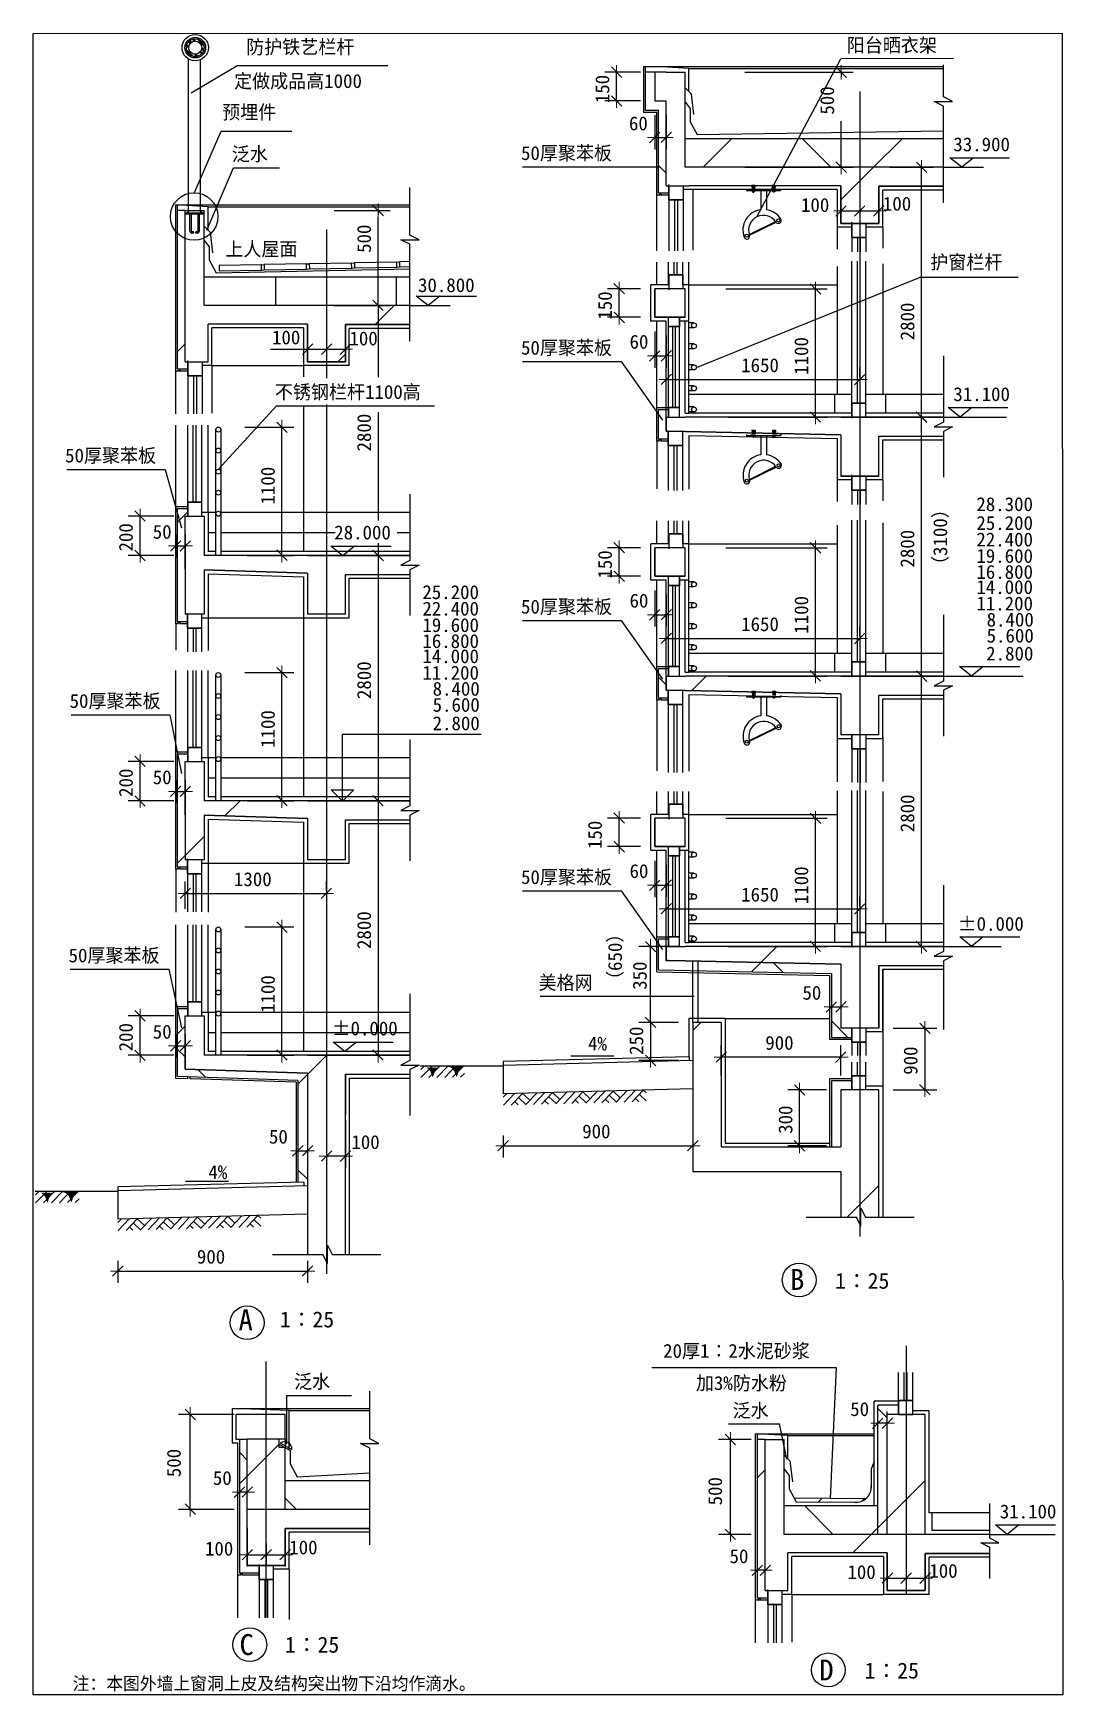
# Model space of a CAD drawing. Header units: metres. Extents: x 628 to 6048, y 603 to 9350.
import ezdxf

# ---------------------------------------------------------------- set-up
doc = ezdxf.new("R2010")
doc.units = ezdxf.units.M
for name, color, linetype in [('CHAO', 130, 'Continuous'), ('DIM1', 3, 'Continuous'), ('DOTE', 1, 'Continuous'), ('LINE', 4, 'Continuous'), ('PUB_DIM', 3, 'Continuous'), ('PUB_HATCH', 7, 'Continuous'), ('PUB_TEXT', 7, 'Continuous'), ('ROOM', 7, 'Continuous'), ('WALL', 5, 'Continuous')]:
    doc.layers.add(name, color=color, linetype=linetype)
pattern_1 = [(45, (0, 0), (-898.03, 898.03), [])]

msp = doc.modelspace()

# ---------------------------------------------------------------- texts
for s, p in [('防护铁艺栏杆', (1749.31, 9241.32)), ('阳台晒衣架', (4910.43, 9250.16)), ('定做成品高1000', (1685.36, 9061.24)), ('预埋件', (1622.75, 8897.7)), ('60', (3764.05, 8838.5)), ('泛水', (1673.29, 8677.46)), ('100', (5100.82, 8415.67)), ('100', (4669.67, 8409.02)), ('护窗栏杆', (5350.58, 8108.24)), ('100', (1885.05, 7711.96)), ('100', (2292.71, 7706.53)), ('60', (3767.2, 7689.03)), ('1650', (4354.74, 7565.38)), ('50', (1257.32, 6688.38)), ('60', (3767.2, 6326.06)), ('1650', (4354.74, 6202.41)), ('50', (1257.32, 5396.62)), ('1300', (1684.86, 4859.93)), ('60', (3767.2, 4902.66)), ('1650', (4354.74, 4779.01)), ('50', (4677.26, 4262.18)), ('50', (1257.32, 4057.11)), ('900', (4481.77, 3998.49)), ('900', (3518.06, 3532.46)), ('50', (1869.15, 3504.75)), ('100', (2302.88, 3476.22)), ('900', (1489.75, 2872.77)), ('50', (4928.75, 2070.48)), ('50', (1573.88, 1708.04)), ('100', (1532.25, 1335.95)), ('100', (1976.03, 1342.6)), ('50', (4293.57, 1296.22)), ('100', (4914.06, 1212.63)), ('100', (5345.21, 1219.27))]:
    msp.add_text(s, height=73).set_placement(p)
for s, p in [('150', (3660.51, 8981.4)), ('500', (4843.9, 8921.09)), ('500', (2406.18, 8193.14)), ('150', (3674.24, 7841.68)), ('2800', (5266.11, 7732.93)), ('1100', (4707.74, 7551.51)), ('2800', (2405.97, 7147.98)), ('1100', (1899.63, 6868.74)), ('（3100）', (5438.97, 6503.03)), ('200', (1152.4, 6621.47)), ('2800', (5266.11, 6536.94)), ('150', (3674.24, 6478.72)), ('1100', (4707.74, 6188.55)), ('2800', (2405.97, 5844.6)), ('1100', (1899.63, 5587.61)), ('200', (1152.4, 5329.72)), ('2800', (5266.11, 5143.76)), ('150', (3621.3, 5055.31)), ('1100', (4707.74, 4765.14)), ('2800', (2405.97, 4528.97)), ('（650）', (3727.25, 4318.53)), ('1100', (1899.63, 4192.3)), ('350', (3857.33, 4314.03)), ('200', (1152.4, 3990.2)), ('250', (3839.37, 3971.74)), ('900', (5282.82, 3866.87)), ('300', (4624.38, 3555.96)), ('500', (1404.77, 1748.79)), ('500', (4253.97, 1600.28))]:
    msp.add_text(s, height=73, rotation=90).set_placement(p)
at = {"layer": 'PUB_TEXT'}
for s, height, p in [('50厚聚苯板', 73, (3195.88, 8682.28)), ('33.900', 73, (5471.65, 8728.12)), ('上人屋面', 73, (1639.54, 8177.16)), ('30.800', 73, (2653.71, 7986.97)), ('50厚聚苯板', 73, (3195.88, 7657.55)), ('不锈钢栏杆1100高', 73, (1900.23, 7424.58)), ('31.100', 73, (5471.65, 7413.12)), ('50厚聚苯板', 73, (795.98, 7090.1)), ('28.300', 73, (5592.9, 6834.1)), ('28.000', 73, (2212.72, 6685.17)), ('25.200', 73, (5592.9, 6734.97)), ('22.400', 73, (5592.9, 6648.16)), ('19.600', 73, (5592.9, 6561.6)), ('16.800', 73, (5592.9, 6477.4)), ('25.200', 73, (2676.66, 6370.97)), ('14.000', 73, (5592.9, 6397.7)), ('22.400', 73, (2676.66, 6284.17)), ('50厚聚苯板', 73, (3195.88, 6294.59)), ('11.200', 73, (5592.9, 6310.89)), ('8.400', 73, (5646.83, 6226.29)), ('19.600', 73, (2676.66, 6197.6)), ('5.600', 73, (5646.83, 6141.85)), ('16.800', 73, (2676.66, 6113.4)), ('14.000', 73, (2676.66, 6033.7)), ('2.800', 73, (5644.72, 6047.74)), ('11.200', 73, (2676.66, 5946.89)), ('50厚聚苯板', 73, (819.65, 5798.34)), ('8.400', 73, (2730.58, 5862.29)), ('5.600', 73, (2730.58, 5777.85)), ('2.800', 73, (2730.58, 5680.67)), ('50厚聚苯板', 73, (3195.88, 4871.18)), ('%%p0.000', 73, (5494.83, 4625.13)), ('50厚聚苯板', 73, (814.21, 4458.83)), ('美格网', 73, (3288.22, 4316.16)), ('%%p0.000', 73, (2199.18, 4074.43)), ('4%', 73, (3548.69, 3994.89)), ('4%', 73, (1550.06, 3318.26)), ('B', 110, (4612.87, 2734.43)), ('1∶25', 84, (4849.04, 2740.5)), ('A', 110, (1708.94, 2521.94)), ('1∶25', 84, (1926.59, 2537.27)), ('31.100', 73, (5716.05, 1531.73)), ('C', 110, (1714.19, 812.55)), ('1∶25', 84, (1953.39, 825.01)), ('D', 110, (4766.55, 678.59)), ('1∶25', 84, (5004.86, 688.58))]:
    msp.add_text(s, height=height, dxfattribs=at).set_placement(p)
at = {"layer": 'ROOM'}
for s, height, p in [('20厚1∶2水泥砂浆', 73, (3943.9, 2377.03)), ('泛水', 73, (2001.37, 2215.77)), ('加3%防水粉', 73, (4116.47, 2207.79)), ('泛水', 73, (4309.36, 2063.5)), ('注：本图外墙上窗洞上皮及结构突出物下沿均作滴水。', 68, (835.69, 628.89))]:
    msp.add_text(s, height=height, dxfattribs=at).set_placement(p)

# ---------------------------------------------------------------- blocks, each defined once
blk = doc.blocks.new('LYJ')
at = {"layer": 'CHAO'}
for p, q in [((89.65, 103.25), (89.65, 93.25)), ((214.65, 93.25), (214.65, -74.52)), ((264.65, 93.25), (264.65, -74.52)), ((389.65, 103.25), (389.65, 93.25)), ((113.57, -290.5), (345.2, -176.03)), ((115.89, -297.72), (349.53, -182.25)), ((375.57, -193.05), (375.57, -193.05)), ((84.71, -299.22), (84.71, -299.22)), ((92.31, -331.05), (92.31, -331.05))]:
    blk.add_line(p, q, dxfattribs=at)
for centre in [(91.75, -302.22), (370.21, -166.58)]:
    blk.add_circle(centre, 13.42, dxfattribs=at)
for centre, radius, start, end in [((239.65, -254.03), 181.25, 97.93, 199.44), ((239.65, -254.03), 131.25, 33.15, 199.44), ((239.65, -254.03), 181.25, 33.15, 82.07), ((370.46, -168.58), 25, 213.15, 281.79), ((370.46, -168.58), 25, 281.79, 33.15), ((92.31, -306.05), 25, 199.44, 270), ((92.31, -306.05), 25, 270, 19.44)]:
    blk.add_arc(centre, radius, start, end, dxfattribs=at)
at = {"layer": 'DIM1'}
for p, q in [((89.65, 93.25), (202.15, 93.25)), ((136.67, 141.58), (163.91, 141.58)), ((136.67, 141.58), (140.09, 103.25)), ((138.9, 93.25), (138.9, 85.75)), ((138.9, 85.75), (161.4, 85.75)), ((146.4, 134.08), (153.9, 134.08)), ((146.4, 134.08), (146.4, 103.25)), ((146.4, 127.83), (153.9, 127.83)), ((146.4, 121.58), (153.9, 121.58)), ((146.4, 115.33), (153.9, 115.33)), ((146.4, 109.08), (153.9, 109.08)), ((146.4, 85.75), (146.4, 79.5)), ((146.4, 79.5), (153.9, 79.5)), ((153.9, 134.08), (153.9, 103.25)), ((153.9, 85.75), (153.9, 79.5)), ((163.91, 141.58), (160.51, 103.25)), ((161.4, 93.25), (161.4, 85.75)), ((202.15, 93.25), (277.15, 93.25)), ((277.15, 93.25), (389.65, 93.25)), ((315.4, 141.58), (342.64, 141.58)), ((315.4, 141.58), (318.79, 103.25)), ((317.9, 93.25), (317.9, 85.75)), ((340.4, 85.75), (317.9, 85.75)), ((332.9, 134.08), (325.4, 134.08)), ((325.4, 134.08), (325.4, 103.25)), ((332.9, 127.83), (325.4, 127.83)), ((332.9, 121.58), (325.4, 121.58)), ((332.9, 115.33), (325.4, 115.33)), ((332.9, 109.08), (325.4, 109.08)), ((325.4, 85.75), (325.4, 79.5)), ((332.9, 79.5), (325.4, 79.5)), ((332.9, 134.08), (332.9, 103.25)), ((332.9, 85.75), (332.9, 79.5)), ((342.64, 141.58), (339.24, 103.25)), ((340.4, 93.25), (340.4, 85.75))]:
    blk.add_line(p, q, dxfattribs=at)
blk = doc.blocks.new('_DIMX')
at = {"lineweight": 15}
blk.add_line((-150, 0), (150, 0), dxfattribs=at)
blk.add_lwpolyline([(-113.25, -111.06), (107.01, 108.71)])

# ---------------------------------------------------------------- hatches: boundary and pattern name
h = msp.add_hatch()
h.set_pattern_fill('ANSI37', scale=200)
h.paths.add_polyline_path([(3959.99, 8843.98), (3959.99, 8993.98), (3899.99, 8993.98), (3899.99, 9143.98), (3849.99, 9143.98), (3849.99, 8943.98), (3919.99, 8943.98), (3919.99, 8506.89), (3973.68, 8506.89), (3973.68, 8546.89), (3959.99, 8546.89)])
h = msp.add_hatch()
h.set_pattern_fill('AN31C', scale=400)
h.set_pattern_definition(pattern_1)
h.paths.add_polyline_path([(4979.69, 8643.98), (4059.99, 8643.98), (4059.99, 9143.98), (3959.99, 9143.98), (3899.99, 9143.98), (3899.99, 8993.98), (3959.99, 8993.98), (3959.99, 8546.89), (4079.99, 8546.89), (4410.92, 8546.89), (4410.65, 8549.88), (4426.99, 8549.88), (4426.73, 8546.89), (4518.15, 8546.89), (4517.89, 8549.88), (4534.23, 8549.88), (4533.97, 8546.89), (4879.69, 8546.89), (4879.69, 8348.4), (4979.69, 8348.4)])
h.paths.add_polyline_path([(5419.49, 8643.98), (4979.69, 8643.98), (4979.69, 8348.4), (5079.69, 8348.4), (5079.69, 8543.98), (5419.49, 8543.98)])
h = msp.add_hatch()
h.set_pattern_fill('ANSI37', scale=200)
h.paths.add_polyline_path([(4059.99, 8793.98), (4059.99, 8643.98), (4979.69, 8643.98), (4979.69, 8793.98)])
h.paths.add_polyline_path([(4979.69, 8793.98), (4979.69, 8643.98), (5419.49, 8643.98), (5419.49, 8793.98)])
h = msp.add_hatch()
h.set_pattern_fill('ANSI32', scale=30)
h.paths.add_polyline_path([(4382.44, 8526.89), (4382.44, 8520.89), (4449.94, 8520.89), (4494.94, 8520.89), (4562.44, 8520.89), (4562.44, 8526.89)])
h = msp.add_hatch()
h.set_pattern_fill('ANSI31', scale=200)
h.paths.add_polyline_path([(1388.34, 7580.45), (1442.03, 7580.45), (1442.03, 7620.45), (1428.34, 7620.45), (1428.34, 8416.03), (1388.34, 8416.03)])
h = msp.add_hatch()
h.set_pattern_fill('ANSI31', scale=200)
h.paths.add_polyline_path([(1428.34, 8416.03), (1388.34, 8416.03), (1388.34, 7580.45), (1442.03, 7580.45), (1442.03, 7620.45), (1428.34, 7620.45)])
h = msp.add_hatch()
h.set_pattern_fill('AN31C', scale=400)
h.set_pattern_definition(pattern_1)
h.paths.add_polyline_path([(1548.34, 7818.94), (2071.58, 7818.94), (2071.58, 7620.45), (2171.58, 7620.45), (2171.58, 7916.03), (1528.34, 7916.03), (1528.34, 8416.03), (1428.34, 8416.03), (1428.34, 7620.45), (1548.34, 7620.45)])
h = msp.add_hatch()
h.set_pattern_fill('ANSI32', scale=50)
h.paths.add_polyline_path([(1428.34, 8404.95), (1428.34, 8397.45), (1528.34, 8397.45), (1528.34, 8404.95)])
h = msp.add_hatch()
h.set_pattern_fill('ANSI31', scale=0.25)
h.paths.add_polyline_path([(1442.01, 8407.75, -0.33), (1443.74, 8410.12), (1445.28, 8410.12, -0.33), (1447.01, 8407.75, -1)])
h = msp.add_hatch()
h.set_pattern_fill('ANSI31', scale=0.25)
h.paths.add_polyline_path([(1509.72, 8407.75, -0.33), (1511.45, 8410.12), (1512.99, 8410.12, -0.33), (1514.72, 8407.75, -1)])
h = msp.add_hatch()
h.set_pattern_fill('NET', scale=200)
h.paths.add_polyline_path([(2171.58, 7916.03), (2611.38, 7916.03), (2611.38, 8066.03), (2171.58, 8066.03)])
h.paths.add_polyline_path([(2171.58, 7916.03), (2171.58, 8066.03), (1528.34, 8066.03), (1528.34, 7916.03)])
h = msp.add_hatch()
h.set_pattern_fill('AN31C', scale=400)
h.set_pattern_definition(pattern_1)
h.paths.add_polyline_path([(3899.99, 8004.25), (3899.99, 7854.25), (4059.99, 7854.25), (4059.99, 8004.25)])
h = msp.add_hatch()
h.set_pattern_fill('AN31C', scale=400)
h.set_pattern_definition(pattern_1)
h.paths.add_polyline_path([(2611.38, 7816.03), (2611.38, 7916.03), (2171.58, 7916.03), (2171.58, 7620.45), (2271.58, 7620.45), (2271.58, 7816.03)])
h = msp.add_hatch()
h.set_pattern_fill('ANSI37', scale=200)
h.paths.add_polyline_path([(3959.99, 7328.97), (3959.99, 7368.97), (3919.99, 7368.97), (3919.99, 7212.44), (3971.31, 7212.44), (3971.31, 7252.44), (3959.99, 7252.44), (3959.99, 7255.6)])
h = msp.add_hatch()
h.set_pattern_fill('AN31C', scale=400)
h.set_pattern_definition(pattern_1)
h.paths.add_polyline_path([(4979.69, 7328.97), (4879.69, 7328.97), (4059.99, 7328.97), (3959.99, 7328.97), (3959.99, 7255.6), (3959.99, 7252.44), (4059.99, 7252.44), (4879.69, 7235.29), (4879.69, 7018.79), (4979.69, 7018.79)])
h.paths.add_polyline_path([(5467.49, 7277.59), (5371.49, 7277.59), (5419.49, 7301.59), (5419.49, 7328.97), (5079.69, 7328.97), (4979.69, 7328.97), (4979.69, 7018.79), (5079.69, 7018.79), (5079.69, 7228.97), (5419.49, 7228.97), (5419.49, 7253.59)])
h = msp.add_hatch()
h.set_pattern_fill('ANSI32', scale=30)
h.paths.add_polyline_path([(4383.46, 7237.48), (4383.46, 7231.48), (4450.96, 7231.48), (4495.96, 7231.48), (4563.46, 7231.48), (4563.46, 7237.48)])
h = msp.add_hatch()
h.set_pattern_fill('ANSI31', scale=200)
h.paths.add_polyline_path([(1428.34, 6807.96), (1441.24, 6807.96), (1441.24, 6847.96), (1388.34, 6847.96), (1388.34, 6250.84), (1439.66, 6250.84), (1439.66, 6290.84), (1428.34, 6290.84), (1428.34, 6527.65), (1428.34, 6601.03)])
h = msp.add_hatch()
h.set_pattern_fill('ANSI31', scale=200)
h.paths.add_polyline_path([(1388.34, 6250.84), (1439.66, 6250.84), (1439.66, 6290.84), (1428.34, 6290.84), (1428.34, 6527.65), (1428.34, 6601.03), (1428.34, 6807.96), (1441.24, 6807.96), (1441.24, 6847.96), (1388.34, 6847.96)])
h = msp.add_hatch()
h.set_pattern_fill('AN31C', scale=400)
h.set_pattern_definition(pattern_1)
h.paths.add_polyline_path([(2171.58, 6601.03), (1528.34, 6601.03), (1528.34, 6807.96), (1428.34, 6807.96), (1428.34, 6601.03), (1428.34, 6527.65), (1428.34, 6290.84), (1528.34, 6290.84), (1528.34, 6524.5), (2071.58, 6507.34), (2071.58, 6290.84), (2171.58, 6290.84)])
h.paths.add_polyline_path([(2659.38, 6549.64), (2563.38, 6549.64), (2611.38, 6573.64), (2611.38, 6601.03), (2271.58, 6601.03), (2171.58, 6601.03), (2171.58, 6290.84), (2271.58, 6290.84), (2271.58, 6501.03), (2611.38, 6501.03), (2611.38, 6525.64)])
h = msp.add_hatch()
h.set_pattern_fill('AN31C', scale=400)
h.set_pattern_definition(pattern_1)
h.paths.add_polyline_path([(3899.99, 6641.29), (3899.99, 6491.29), (4059.99, 6491.29), (4059.99, 6641.29)])
h = msp.add_hatch()
h.set_pattern_fill('ANSI37', scale=200)
h.paths.add_polyline_path([(3959.99, 5966.01), (3959.99, 6006.01), (3919.99, 6006.01), (3919.99, 5849.47), (3971.31, 5849.47), (3971.31, 5889.47), (3959.99, 5889.47), (3959.99, 5892.63)])
h = msp.add_hatch()
h.set_pattern_fill('AN31C', scale=400)
h.set_pattern_definition(pattern_1)
h.paths.add_polyline_path([(4979.69, 5966.01), (4879.69, 5966.01), (4059.99, 5966.01), (3959.99, 5966.01), (3959.99, 5892.63), (3959.99, 5889.47), (4059.99, 5889.47), (4879.69, 5872.32), (4879.69, 5655.82), (4979.69, 5655.82)])
h.paths.add_polyline_path([(5467.49, 5914.62), (5371.49, 5914.62), (5419.49, 5938.62), (5419.49, 5966.01), (5079.69, 5966.01), (4979.69, 5966.01), (4979.69, 5655.82), (5079.69, 5655.82), (5079.69, 5866.01), (5419.49, 5866.01), (5419.49, 5890.62)])
h = msp.add_hatch()
h.set_pattern_fill('ANSI31', scale=200)
h.paths.add_polyline_path([(1388.34, 4959.09), (1439.66, 4959.09), (1439.66, 4999.09), (1428.34, 4999.09), (1428.34, 5235.9), (1428.34, 5309.27), (1428.34, 5516.2), (1441.24, 5516.2), (1441.24, 5556.2), (1388.34, 5556.2)])
h = msp.add_hatch()
h.set_pattern_fill('ANSI31', scale=200)
h.paths.add_polyline_path([(1428.34, 5516.2), (1441.24, 5516.2), (1441.24, 5556.2), (1388.34, 5556.2), (1388.34, 4959.09), (1439.66, 4959.09), (1439.66, 4999.09), (1428.34, 4999.09), (1428.34, 5235.9), (1428.34, 5309.27)])
h = msp.add_hatch()
h.set_pattern_fill('AN31C', scale=400)
h.set_pattern_definition(pattern_1)
h.paths.add_polyline_path([(2171.58, 5309.27), (1528.34, 5309.27), (1528.34, 5516.2), (1428.34, 5516.2), (1428.34, 5309.27), (1428.34, 5235.9), (1428.34, 4999.09), (1528.34, 4999.09), (1528.34, 5232.74), (2071.58, 5215.59), (2071.58, 4999.09), (2171.58, 4999.09)])
h.paths.add_polyline_path([(2659.38, 5257.89), (2563.38, 5257.89), (2611.38, 5281.89), (2611.38, 5309.27), (2271.58, 5309.27), (2171.58, 5309.27), (2171.58, 4999.09), (2271.58, 4999.09), (2271.58, 5209.27), (2611.38, 5209.27), (2611.38, 5233.89)])
h = msp.add_hatch()
h.set_pattern_fill('AN31C', scale=400)
h.set_pattern_definition(pattern_1)
h.paths.add_polyline_path([(3899.99, 5217.88), (3899.99, 5067.88), (4059.99, 5067.88), (4059.99, 5217.88)])
h = msp.add_hatch()
h.set_pattern_fill('ANSI37', scale=200)
h.paths.add_polyline_path([(4879.69, 4448.92), (4059.99, 4466.07), (3959.99, 4466.07), (3959.99, 4469.23), (3959.99, 4542.61), (3959.99, 4582.61), (3919.99, 4582.61), (3919.99, 4418.69), (4829.69, 4400.15), (4829.69, 4062.24), (4936.73, 4062.24), (4936.73, 4112.24), (4879.69, 4112.24)])
h = msp.add_hatch()
h.set_pattern_fill('AN31C', scale=400)
h.set_pattern_definition(pattern_1)
h.paths.add_polyline_path([(5079.69, 4442.61), (5419.49, 4442.61), (5419.49, 4467.22), (5467.49, 4491.22), (5371.49, 4491.22), (5419.49, 4515.22), (5419.49, 4542.61), (5079.69, 4542.61), (4879.69, 4542.61), (4059.99, 4542.61), (3959.99, 4542.61), (3959.99, 4469.23), (3959.99, 4466.07), (4059.99, 4466.07), (4879.69, 4448.92), (4879.69, 4112.24), (5079.69, 4112.24)])
h = msp.add_hatch()
h.set_pattern_fill('AR-HBONE', scale=5)
h.paths.add_polyline_path([(4128.94, 4404.43), (4099.89, 4405.02), (4099.89, 4162.61), (4128.94, 4162.61)])
h = msp.add_hatch()
h.set_pattern_fill('ANSI37', scale=200)
h.paths.add_polyline_path([(1428.34, 3896.38), (1428.34, 3969.76), (1428.34, 4176.68), (1441.24, 4176.68), (1441.24, 4216.68), (1388.34, 4216.68), (1388.34, 3857.62), (2021.58, 3837.63), (2021.58, 3301.65), (2052.37, 3302.46), (2052.9, 3282.43), (2071.58, 3282.92), (2071.58, 3876.07)])
h = msp.add_hatch()
h.set_pattern_fill('AN31C', scale=400)
h.set_pattern_definition(pattern_1)
h.paths.add_polyline_path([(2171.58, 3969.76), (2071.58, 3969.76), (1528.34, 3969.76), (1528.34, 4176.68), (1428.34, 4176.68), (1428.34, 3969.76), (1428.34, 3896.38), (2071.58, 3876.07), (2071.58, 3659.57), (2071.58, 2921.33), (2153.18, 2921.33), (2171.58, 2884.53)])
h.paths.add_polyline_path([(2659.38, 3918.37), (2563.38, 3918.37), (2611.38, 3942.37), (2611.38, 3969.76), (2271.58, 3969.76), (2171.58, 3969.76), (2171.58, 2884.53), (2177.18, 2873.33), (2177.18, 2969.33), (2201.18, 2921.33), (2271.58, 2921.33), (2271.58, 3869.76), (2611.38, 3869.76), (2611.38, 3894.37)])
h = msp.add_hatch()
h.set_pattern_fill('AN31C', scale=400)
h.set_pattern_definition(pattern_1)
h.paths.add_polyline_path([(4879.69, 3487.54), (4249.89, 3487.54), (4249.89, 4142.61), (4099.89, 4142.61), (4099.89, 3357.54), (4879.69, 3357.54), (4879.69, 3117.48), (4961.29, 3117.48), (4985.29, 3069.48), (4985.29, 3165.48), (5009.29, 3117.48), (5079.69, 3117.48), (5079.69, 3787.54), (4879.69, 3787.54)])
h = msp.add_hatch()
h.set_pattern_fill('ANSI37', scale=200)
h.paths.add_polyline_path([(4829.69, 3487.54), (4879.69, 3487.54), (4879.69, 3787.54), (4936.73, 3787.54), (4936.73, 3835.02), (4829.69, 3835.02)])
h = msp.add_hatch()
h.set_pattern_fill('ANSI37', scale=200)
h.paths.add_polyline_path([(5124.08, 2078.62), (5183.26, 2078.62), (5183.26, 2128.62), (5074.08, 2128.62), (5074.08, 1447.58), (5124.08, 1447.58)])
h = msp.add_hatch()
h.set_pattern_fill('AN31C', scale=400)
h.set_pattern_definition(pattern_1)
h.paths.add_polyline_path([(1694.9, 2079.24), (1694.9, 1949.61), (1754.9, 1949.61), (1954.9, 1949.61), (1954.9, 2079.24)])
h = msp.add_hatch()
h.set_pattern_fill('AN32C', scale=400)
h.set_pattern_definition(pattern_1)
h.paths.add_polyline_path([(5224.08, 2078.62), (5183.26, 2078.62), (5124.08, 2078.62), (5124.08, 1447.58), (5224.08, 1447.58)])
h.paths.add_polyline_path([(5324.08, 2078.62), (5224.08, 2078.62), (5224.08, 1447.58), (5324.08, 1447.58)])
h = msp.add_hatch()
h.set_pattern_fill('ANSI37', scale=200)
h.paths.add_polyline_path([(1754.9, 1779.24), (1754.9, 1949.61), (1714.9, 1949.61), (1714.9, 1243.66), (1816.82, 1243.66), (1816.82, 1283.66), (1754.9, 1283.66)])
h = msp.add_hatch()
h.set_pattern_fill('AN32C', scale=400)
h.set_pattern_definition(pattern_1)
h.paths.add_polyline_path([(1854.9, 1579.24), (1954.9, 1579.24), (1954.9, 1903.47), (1953.26, 1904.42), (1922.54, 1904.42), (1922.54, 1947.09, -0.15), (1854.9, 1922.97)])
h.paths.add_polyline_path([(1854.9, 1922.97, -0.18), (1771.17, 1949.61), (1754.9, 1949.61), (1754.9, 1579.24), (1854.9, 1579.24)])
h = msp.add_hatch()
h.set_pattern_fill('ANSI31', scale=200)
h.paths.add_polyline_path([(4480.84, 1947.58), (4440.84, 1947.58), (4440.84, 1112), (4494.53, 1112), (4494.53, 1152), (4480.84, 1152)])
h = msp.add_hatch()
h.set_pattern_fill('ANSI31', scale=200)
h.paths.add_polyline_path([(4440.84, 1112), (4494.53, 1112), (4494.53, 1152), (4480.84, 1152), (4480.84, 1947.58), (4440.84, 1947.58)])
h = msp.add_hatch()
h.set_pattern_fill('AN31C', scale=400)
h.set_pattern_definition(pattern_1)
h.paths.add_polyline_path([(4580.84, 1947.58), (4480.84, 1947.58), (4480.84, 1152), (4600.84, 1152), (4600.84, 1350.49), (5124.08, 1350.49), (5124.08, 1152), (5224.08, 1152), (5224.08, 1447.58), (5124.08, 1447.58), (4580.84, 1447.58)])
h.paths.add_polyline_path([(5615.88, 1403.3), (5711.88, 1403.3), (5663.88, 1427.3), (5663.88, 1447.58), (5324.08, 1447.58), (5224.08, 1447.58), (5224.08, 1152), (5324.08, 1152), (5324.08, 1347.58), (5663.88, 1347.58), (5663.88, 1379.3)])
h = msp.add_hatch()
h.set_pattern_fill('ANSI37', scale=200)
h.paths.add_polyline_path([(1954.9, 1729.24), (1954.9, 1579.24), (2399.36, 1579.24), (2399.36, 1729.24)])
h = msp.add_hatch()
h.set_pattern_fill('AN31C', scale=400)
h.set_pattern_definition(pattern_1)
h.paths.add_polyline_path([(1854.9, 1283.66), (1874.9, 1283.66), (1954.9, 1283.66), (1954.9, 1479.24), (2399.36, 1479.24), (2399.36, 1579.24), (1954.9, 1579.24), (1854.9, 1579.24)])
h.paths.add_polyline_path([(1854.9, 1579.24), (1754.9, 1579.24), (1754.9, 1283.66), (1854.9, 1283.66)])
h = msp.add_hatch()
h.set_pattern_fill('ANSI37', scale=200)
h.paths.add_polyline_path([(5074.08, 1597.58), (4580.84, 1597.58), (4580.84, 1447.58), (5074.08, 1447.58)])
h = msp.add_hatch()
h.set_pattern_fill('AN33C', scale=50)
h.set_pattern_definition([(45, (0, 0), (-112.253, 112.253), [])])
h.paths.add_polyline_path([(4633.25, 1639.64), (4644.32, 1619.53), (4967.3, 1616.49, 0.16), (5011.94, 1636.08)])

# ---------------------------------------------------------------- linework, layer by layer
for p, q in [((4437.55, 8383.11), (4880.06, 9215.14)), ((5472.14, 9215.65), (4880.06, 9215.14)), ((1705.03, 9178.94), (1459.89, 9033.31)), ((1705.03, 9178.94), (2494.11, 9178.94)), ((3824.99, 9143.98), (3636.6, 9143.98)), ((3699.1, 9144.23), (3699.1, 9144.48)), ((3699.1, 8993.98), (3699.1, 9143.98)), ((3839.99, 9174.12), (3839.99, 8933.98)), ((3839.99, 9174.12), (5419.49, 9174.12)), ((3849.99, 9174.12), (3849.99, 8943.98)), ((3899.99, 9143.98), (3849.99, 9143.98)), ((3959.99, 9143.98), (3899.99, 9143.98)), ((3899.99, 9143.98), (3899.99, 8993.98)), ((4079.99, 9163.98), (3909.99, 9174.12)), ((3959.99, 9143.98), (3919.99, 9143.98)), ((3959.99, 9143.98), (4059.99, 9143.98)), ((4059.99, 8643.98), (4059.99, 9143.98)), ((4059.99, 8643.98), (4059.99, 9143.98)), ((4059.99, 9143.98), (4059.99, 9143.98)), ((4079.99, 9043.91), (4079.99, 9163.98)), ((4079.99, 9163.98), (5419.49, 9163.98)), ((4374.32, 9143.98), (4944.11, 9143.98)), ((4881.61, 9143.73), (4881.61, 9121.59)), ((4059.99, 9061.47), (4090.94, 9031.12)), ((4090.94, 9031.12), (4103.65, 8921.06)), ((3824.99, 8993.98), (3636.6, 8993.98)), ((3699.1, 8993.73), (3699.1, 8993.48)), ((3839.99, 8933.98), (3909.99, 8933.98)), ((3849.99, 8943.98), (3919.99, 8943.98)), ((3899.99, 8993.98), (3959.99, 8993.98)), ((3909.99, 8496.89), (3909.99, 8933.98)), ((3919.99, 8506.89), (3919.99, 8943.98)), ((3959.99, 8546.89), (3959.99, 8993.98)), ((4059.99, 8986.9), (4086.09, 8953.14)), ((4086.09, 8953.14), (4086.09, 8883.8)), ((3899.99, 8918.98), (3899.99, 8738.29)), ((3959.99, 8918.98), (3959.99, 8738.29)), ((3959.99, 8546.89), (3959.99, 8843.98)), ((3959.99, 8546.89), (3959.99, 8843.98)), ((4086.09, 8883.8), (4123.47, 8815.93)), ((4123.47, 8815.93), (5419.49, 8836.61)), ((4881.61, 8644.23), (4881.61, 8886.62)), ((1615.2, 8832.93), (1475.56, 8509.6)), ((1989.07, 8832.93), (1615.2, 8832.93)), ((3899.74, 8800.79), (3899.49, 8800.79)), ((3899.99, 8800.79), (3959.99, 8800.79)), ((3960.24, 8800.79), (3960.49, 8800.79)), ((5419.49, 8793.98), (4059.99, 8793.98)), ((1542.64, 8312.49), (1681.86, 8641.25)), ((1681.86, 8641.25), (1923.75, 8641.25)), ((3204.45, 8646.07), (3929.77, 8646.07)), ((5419.49, 8643.98), (4059.99, 8643.98)), ((5419.49, 8643.98), (4059.99, 8643.98)), ((4374.32, 8643.98), (4944.11, 8643.98)), ((5136.65, 8643.98), (5366.55, 8643.98)), ((5304.05, 7329.22), (5304.05, 8643.73)), ((5419.49, 8643.98), (5630.24, 8643.98)), ((2611.38, 8286.54), (2611.38, 8538.06)), ((3909.99, 8204.3), (3909.99, 8496.89)), ((3925.82, 8496.89), (3909.99, 8496.89)), ((3973.68, 8496.89), (3909.99, 8496.89)), ((3973.68, 8506.89), (3919.99, 8506.89)), ((3925.82, 8496.89), (3925.82, 8503.03)), ((3925.82, 8503.03), (3931.54, 8503.03)), ((3931.54, 8503.03), (3933.44, 8503.03)), ((3933.44, 8503.03), (3933.44, 8496.89)), ((3973.68, 8496.89), (3933.44, 8496.89)), ((3959.99, 8546.89), (3959.99, 8546.89)), ((3959.99, 8546.89), (4079.99, 8546.89)), ((3973.68, 8546.89), (3973.68, 8553.07)), ((3973.68, 8473.08), (3973.68, 8546.89)), ((4048.68, 8546.89), (4048.68, 8473.08)), ((4099.99, 8526.89), (4048.68, 8526.89)), ((4879.69, 8546.89), (4079.99, 8546.89)), ((4879.69, 8546.89), (4079.99, 8546.89)), ((4079.99, 8546.89), (4079.99, 8546.89)), ((4099.99, 8526.89), (4099.99, 8526.89)), ((4099.99, 8526.89), (4099.99, 8207.64)), ((4859.69, 8526.89), (4099.99, 8526.89)), ((4859.69, 8526.89), (4859.69, 8328.4)), ((4879.69, 8546.89), (4879.69, 8348.4)), ((4879.69, 8348.4), (4879.69, 8546.89)), ((5419.49, 8543.98), (5079.69, 8543.98)), ((5079.69, 8543.98), (5079.69, 8348.4)), ((5419.49, 8523.98), (5099.69, 8523.98)), ((1548.34, 8436.03), (1378.34, 8446.17)), ((1378.34, 7570.45), (1378.34, 8446.17)), ((1378.34, 8446.17), (2611.38, 8446.17)), ((1388.34, 7580.45), (1388.34, 8445.58)), ((1428.34, 8416.03), (1388.34, 8416.03)), ((1428.34, 7620.45), (1428.34, 8416.03)), ((1428.34, 8416.03), (1528.34, 8416.03)), ((1428.34, 8397.45), (1428.34, 8404.95)), ((1528.34, 8397.45), (1428.34, 8397.45)), ((1453.34, 8307.45), (1453.34, 8397.45)), ((1460.84, 8307.45), (1460.84, 8397.45)), ((1495.84, 8307.45), (1495.84, 8397.45)), ((1503.34, 8307.45), (1503.34, 8397.45)), ((1528.34, 7916.03), (1528.34, 8416.03)), ((1528.34, 7916.03), (1528.34, 8416.03)), ((1528.34, 8416.03), (1528.34, 8416.03)), ((1548.34, 8315.97), (1548.34, 8436.03)), ((1548.34, 8436.03), (2611.38, 8436.03)), ((2213.07, 8416.03), (2506.4, 8416.03)), ((2443.9, 8415.78), (2443.9, 8393.65)), ((4048.68, 8473.08), (3973.68, 8473.08)), ((4879.69, 8471.89), (4879.69, 8351.39)), ((4879.94, 8413.89), (4979.44, 8413.89)), ((4979.69, 8471.89), (4979.69, 8351.39)), ((4979.94, 8413.89), (5079.44, 8413.89)), ((1528.34, 8333.53), (1559.29, 8303.18)), ((2443.9, 7916.28), (2443.9, 8381.51)), ((4859.69, 8328.4), (4859.69, 8213.49)), ((4936.73, 8328.4), (4859.69, 8328.4)), ((5079.69, 8348.4), (4879.69, 8348.4)), ((4936.73, 8348.4), (4936.73, 8354.58)), ((4936.73, 8274.6), (4936.73, 8348.4)), ((5011.73, 8348.4), (5011.73, 8274.6)), ((5099.69, 8328.4), (5011.73, 8328.4)), ((5079.69, 8371.19), (5079.69, 8351.39)), ((5099.69, 8328.4), (5099.69, 8217.83)), ((1469.7, 8304.95), (1463.34, 8304.95)), ((1469.7, 8297.45), (1463.34, 8297.45)), ((1493.34, 8304.95), (1486.05, 8304.95)), ((1493.84, 8304.95), (1486.05, 8304.95)), ((1493.84, 8297.45), (1486.05, 8297.45)), ((1493.34, 8297.45), (1486.05, 8297.45)), ((1528.34, 8258.95), (1554.44, 8225.19)), ((1554.44, 8225.19), (1554.44, 8155.85)), ((1559.29, 8303.18), (1572, 8193.12)), ((2563.38, 8262.54), (2659.38, 8262.54)), ((2611.38, 8238.54), (2563.38, 8262.54)), ((2659.38, 8262.54), (2611.38, 8286.54)), ((2611.38, 7728.99), (2611.38, 8238.54)), ((5011.73, 8274.6), (4936.73, 8274.6)), ((1554.44, 8155.85), (1591.82, 8087.98)), ((2067.08, 8134.83), (1844.04, 8131.36)), ((2067.08, 8134.83), (2081.39, 8136.53)), ((2067.49, 8108.3), (2067.08, 8134.83)), ((2304.42, 8140), (2081.39, 8136.53)), ((2081.39, 8136.53), (2081.8, 8110)), ((2081.39, 8136.53), (2081.39, 8136.53)), ((2304.42, 8140), (2318.73, 8141.7)), ((2304.84, 8113.47), (2304.42, 8140)), ((2541.77, 8145.17), (2318.73, 8141.7)), ((2318.73, 8141.7), (2319.14, 8115.17)), ((2318.73, 8141.7), (2318.73, 8141.7)), ((2541.77, 8145.17), (2556.08, 8146.87)), ((2542.18, 8118.63), (2541.77, 8145.17)), ((2611.38, 8147.73), (2556.08, 8146.87)), ((2556.08, 8146.87), (2556.08, 8146.87)), ((2556.08, 8146.87), (2556.49, 8120.33)), ((3909.99, 8024.25), (3909.99, 8145.1)), ((4079.99, 7348.97), (4079.99, 8145.1)), ((5099.69, 8135.32), (5099.69, 7448.97)), ((1428.34, 7620.45), (1428.34, 8116.03)), ((1428.34, 7620.45), (1428.34, 8116.03)), ((2611.38, 8066.03), (1528.34, 8066.03)), ((1591.82, 8087.98), (2611.38, 8108.67)), ((1829.73, 8129.66), (1606.7, 8126.2)), ((1606.7, 8126.2), (1607.11, 8099.66)), ((1606.7, 8126.2), (1606.7, 8126.2)), ((1607.11, 8099.66), (1830.15, 8103.13)), ((1829.73, 8129.66), (1844.04, 8131.36)), ((1830.15, 8103.13), (1829.73, 8129.66)), ((1830.15, 8103.13), (1844.45, 8104.83)), ((1844.04, 8131.36), (1844.45, 8104.83)), ((1844.04, 8131.36), (1844.04, 8131.36)), ((1844.45, 8104.83), (2067.49, 8108.3)), ((2067.49, 8108.3), (2081.8, 8110)), ((2081.8, 8110), (2304.84, 8113.47)), ((2304.84, 8113.47), (2319.14, 8115.17)), ((2319.14, 8115.17), (2542.18, 8118.63)), ((2542.18, 8118.63), (2556.49, 8120.33)), ((2556.49, 8120.33), (2611.38, 8121.19)), ((4048.68, 8078.06), (3973.68, 8078.06)), ((3973.68, 8078.06), (3973.68, 8004.25)), ((4048.68, 8004.25), (4048.68, 8078.06)), ((4119.49, 7590.57), (5293.74, 8063.23)), ((4859.69, 8122.29), (4859.69, 7448.97)), ((5813.31, 8063.23), (5293.74, 8063.23)), ((3824.99, 8004.25), (3650.32, 8004.25)), ((3712.82, 8004.5), (3712.82, 8004.75)), ((3712.82, 7854.25), (3712.82, 8004.25)), ((3879.99, 7834.25), (3879.99, 8024.25)), ((3973.68, 8024.25), (3879.99, 8024.25)), ((3899.99, 7854.25), (3899.99, 8004.25)), ((4059.99, 8004.25), (3899.99, 8004.25)), ((4059.99, 8004.25), (3899.99, 8004.25)), ((3899.99, 8004.25), (3899.99, 7854.25)), ((3973.68, 8004.25), (3973.68, 7998.07)), ((4079.99, 8024.25), (4048.68, 8024.25)), ((4059.99, 7854.25), (4059.99, 8004.25)), ((4079.99, 8024.25), (4859.69, 8024.25)), ((4273.28, 8004.25), (4808.17, 8004.25)), ((4745.67, 7329.22), (4745.67, 8004)), ((2611.38, 7916.03), (1528.34, 7916.03)), ((2611.38, 7916.03), (1528.34, 7916.03)), ((2213.07, 7916.03), (2506.4, 7916.03)), ((2419.15, 7916.03), (2381.4, 7916.03)), ((2443.9, 7915.78), (2443.9, 7538.43)), ((2611.38, 7916.03), (2822.13, 7916.03)), ((2071.58, 7818.94), (1548.34, 7818.94)), ((2071.58, 7818.94), (1548.34, 7818.94)), ((1548.34, 7620.45), (1548.34, 7818.94)), ((1568.34, 7600.45), (1568.34, 7798.94)), ((2051.58, 7798.94), (1568.34, 7798.94)), ((2051.58, 7798.94), (2051.58, 7600.45)), ((2071.58, 7818.94), (2071.58, 7620.45)), ((2071.58, 7620.45), (2071.58, 7818.94)), ((2611.38, 7816.03), (2271.58, 7816.03)), ((2271.58, 7816.03), (2271.58, 7620.45)), ((2611.38, 7796.03), (2291.58, 7796.03)), ((3824.99, 7854.25), (3650.32, 7854.25)), ((3712.82, 7854), (3712.82, 7853.75)), ((3959.99, 7834.25), (3879.99, 7834.25)), ((4059.99, 7854.25), (3899.99, 7854.25)), ((3899.99, 7854.25), (4059.99, 7854.25)), ((3909.99, 7378.97), (3909.99, 7834.25)), ((3959.99, 7328.97), (3959.99, 7834.25)), ((3972.89, 7805.25), (3972.89, 7854.25)), ((4030.59, 7805.25), (3972.89, 7805.25)), ((4030.59, 7854.25), (4030.59, 7805.25)), ((4079.99, 7834.25), (4030.59, 7834.25)), ((4059.99, 7348.97), (4059.99, 7834.25)), ((4106.34, 7825.11), (4079.99, 7825.11)), ((4106.34, 7798.81), (4079.99, 7798.81)), ((2071.58, 7743.94), (2071.58, 7623.45)), ((2171.58, 7743.94), (2171.58, 7623.45)), ((3899.99, 7779.25), (3899.99, 7588.81)), ((3959.99, 7759.25), (3959.99, 7588.81)), ((4106.34, 7714.42), (4079.99, 7714.42)), ((1428.34, 7620.45), (1428.34, 7620.45)), ((1428.34, 7620.45), (1548.34, 7620.45)), ((1442.03, 7620.45), (1442.03, 7626.64)), ((1442.03, 7546.65), (1442.03, 7620.45)), ((1517.03, 7620.45), (1517.03, 7546.65)), ((1876.55, 7685.95), (2171.33, 7685.95)), ((2271.58, 7620.45), (2071.58, 7620.45)), ((2171.83, 7685.95), (2271.33, 7685.95)), ((2271.58, 7643.24), (2271.58, 7623.45)), ((3204.45, 7621.34), (3723.47, 7621.34)), ((3723.47, 7621.34), (3939.99, 7312.62)), ((3899.74, 7651.31), (3899.49, 7651.31)), ((3899.99, 7651.31), (3959.99, 7651.31)), ((3960.24, 7651.31), (3960.49, 7651.31)), ((4106.34, 7688.12), (4079.99, 7688.12)), ((1378.34, 7345.86), (1378.34, 7570.45)), ((1442.03, 7570.45), (1378.34, 7570.45)), ((1394.17, 7570.45), (1378.34, 7570.45)), ((1442.03, 7580.45), (1388.34, 7580.45)), ((1394.17, 7576.6), (1399.89, 7576.6)), ((1394.17, 7570.45), (1394.17, 7576.6)), ((1399.89, 7576.6), (1401.79, 7576.6)), ((1401.79, 7576.6), (1401.79, 7570.45)), ((1442.03, 7570.45), (1401.79, 7570.45)), ((1517.03, 7546.65), (1442.03, 7546.65)), ((1568.34, 7600.45), (1517.03, 7600.45)), ((1568.34, 7600.45), (1568.34, 7349.2)), ((1568.34, 7600.45), (2051.58, 7600.45)), ((2171.58, 7600.45), (2051.58, 7600.45)), ((2051.58, 7600.45), (2051.58, 7540.42)), ((2291.58, 7600.45), (2171.58, 7600.45)), ((3959.99, 7445.49), (3959.99, 7589.3)), ((3960.24, 7526.8), (4979.44, 7526.8)), ((4106.34, 7603.72), (4079.99, 7603.72)), ((4106.34, 7577.42), (4079.99, 7577.42)), ((4979.69, 7539.3), (4979.69, 7589.3)), ((4106.34, 7493.03), (4079.99, 7493.03)), ((4106.34, 7466.73), (4079.99, 7466.73)), ((4845.68, 7448.97), (4845.68, 7348.97)), ((5114.96, 7448.97), (5114.96, 7348.97)), ((1908.81, 7388.37), (1602.62, 7054.92)), ((1908.81, 7388.37), (2740.05, 7388.37)), ((2051.58, 7387.23), (2051.58, 6621.03)), ((2443.9, 7355.4), (2443.9, 6783.8)), ((3909.99, 7202.44), (3909.99, 7378.97)), ((3909.99, 7378.97), (3972.89, 7378.97)), ((3919.99, 7212.44), (3919.99, 7368.97)), ((3919.99, 7368.97), (3972.89, 7368.97)), ((4030.59, 7379.33), (3972.89, 7379.33)), ((3972.89, 7379.33), (3972.89, 7328.97)), ((4030.59, 7328.97), (4030.59, 7379.33)), ((4059.99, 7348.97), (4079.99, 7348.97)), ((4106.34, 7382.33), (4079.99, 7382.33)), ((4106.34, 7356.03), (4079.99, 7356.03)), ((4079.99, 7348.97), (4079.99, 7348.97)), ((4879.69, 7348.97), (4079.99, 7348.97)), ((4936.73, 7348.97), (4613.55, 7348.97)), ((5011.73, 7402.78), (4936.73, 7402.78)), ((4936.73, 7402.78), (4936.73, 7328.97)), ((5011.73, 7328.97), (5011.73, 7402.78)), ((5419.49, 7348.97), (5011.73, 7348.97)), ((1378.34, 6857.96), (1378.34, 7286.66)), ((1548.34, 6827.96), (1548.34, 7286.66)), ((1589.47, 6601.03), (1589.47, 7263.16)), ((1615.77, 7263.16), (1615.77, 6601.03)), ((1741.63, 7276.31), (2000.06, 7276.31)), ((1937.56, 6601.28), (1937.56, 7276.06)), ((3959.99, 7255.6), (3959.99, 7328.97)), ((3959.99, 7328.97), (3959.99, 7328.97)), ((3959.99, 7328.97), (4059.99, 7328.97)), ((3959.99, 7328.97), (3959.99, 7255.6)), ((4879.69, 7328.97), (4059.99, 7328.97)), ((5419.49, 7328.97), (4059.99, 7328.97)), ((4059.99, 7328.97), (4059.99, 7328.97)), ((4286.69, 7328.97), (4808.17, 7328.97)), ((4936.73, 7328.97), (4936.73, 7322.79)), ((5184.26, 7328.97), (5366.55, 7328.97)), ((5291.55, 7328.97), (5241.55, 7328.97)), ((5304.05, 5966.26), (5304.05, 7328.72)), ((5419.49, 7328.97), (5751.49, 7328.97)), ((3909.99, 7202.44), (3909.99, 6951.75)), ((3923.46, 7202.44), (3909.99, 7202.44)), ((3971.31, 7212.44), (3919.99, 7212.44)), ((3923.46, 7208.59), (3929.17, 7208.59)), ((3923.46, 7202.44), (3923.46, 7208.59)), ((3929.17, 7208.59), (3931.08, 7208.59)), ((3931.08, 7208.59), (3931.08, 7202.44)), ((3971.31, 7202.44), (3931.08, 7202.44)), ((3971.31, 7202.44), (3931.08, 7202.44)), ((3959.99, 7255.6), (3959.99, 7252.44)), ((4059.99, 7252.44), (3959.99, 7252.44)), ((3971.31, 7252.44), (3971.31, 7258.63)), ((3971.31, 7252.44), (3971.31, 7258.63)), ((3971.31, 7178.64), (3971.31, 7252.44)), ((4046.31, 7178.64), (3971.31, 7178.64)), ((4046.31, 7252.44), (4046.31, 7178.64)), ((4879.69, 7235.29), (4059.99, 7252.44)), ((4059.99, 7252.44), (4879.69, 7235.29)), ((4079.99, 7231.8), (4079.99, 7232.44)), ((4079.99, 7232.44), (4079.99, 6949.62)), ((4079.99, 7231.8), (4859.69, 7215.91)), ((4859.69, 7215.91), (4859.69, 6998.79)), ((4879.69, 7235.29), (4879.69, 7018.79)), ((5079.69, 7018.79), (5079.69, 7228.97)), ((5079.69, 7228.97), (5419.49, 7228.97)), ((5099.69, 6998.79), (5099.69, 7208.97)), ((5099.69, 7208.97), (5419.49, 7208.97)), ((804.56, 7053.89), (1323.57, 7053.89)), ((1323.57, 7053.89), (1408.34, 6745.16)), ((4859.69, 6998.79), (4859.69, 6883.87)), ((4936.73, 6998.79), (4859.69, 6998.79)), ((4936.73, 6998.79), (4859.69, 6998.79)), ((5079.69, 7018.79), (4879.69, 7018.79)), ((4936.73, 7018.79), (4936.73, 7024.97)), ((4936.73, 6944.98), (4936.73, 7018.79)), ((5081.17, 7018.79), (4993.21, 7018.79)), ((5011.73, 7018.79), (5011.73, 6944.98)), ((5099.69, 6998.79), (5011.73, 6998.79)), ((5099.69, 6998.79), (5099.69, 6888.21)), ((5011.73, 6944.98), (4936.73, 6944.98)), ((1378.34, 6240.84), (1378.34, 6857.96)), ((1378.34, 6857.96), (1441.24, 6857.96)), ((1388.34, 6250.84), (1388.34, 6847.96)), ((1388.34, 6847.96), (1441.24, 6847.96)), ((1516.24, 6881.76), (1441.24, 6881.76)), ((1441.24, 6881.76), (1441.24, 6807.96)), ((1516.24, 6807.96), (1516.24, 6881.76)), ((1516.24, 6827.96), (1548.34, 6827.96)), ((1548.34, 6827.96), (1548.34, 6621.03)), ((1548.34, 6827.96), (1589.47, 6827.96)), ((1615.77, 6827.96), (2611.38, 6827.96)), ((1367.65, 6807.96), (1127.84, 6807.96)), ((1190.34, 6808.21), (1190.34, 6808.46)), ((1190.34, 6601.03), (1190.34, 6807.96)), ((1428.34, 6601.03), (1428.34, 6807.96)), ((1428.34, 6807.96), (1528.34, 6807.96)), ((1528.34, 6807.96), (1528.34, 6601.03)), ((3909.99, 6661.29), (3909.99, 6782.14)), ((4079.99, 5986.01), (4079.99, 6782.14)), ((4859.69, 6759.32), (4859.69, 6086.01)), ((5099.69, 6772.35), (5099.69, 6086.01)), ((1378.09, 6650.66), (1377.84, 6650.66)), ((1378.34, 6711.67), (1378.34, 6588.16)), ((1378.34, 6650.66), (1428.34, 6650.66)), ((1428.34, 6711.67), (1428.34, 6588.16)), ((1428.59, 6650.66), (1428.84, 6650.66)), ((2443.9, 6665.28), (2443.9, 6601.28)), ((3879.99, 6471.29), (3879.99, 6661.29)), ((3973.68, 6661.29), (3879.99, 6661.29)), ((4048.68, 6715.09), (3973.68, 6715.09)), ((3973.68, 6715.09), (3973.68, 6641.29)), ((4048.68, 6641.29), (4048.68, 6715.09)), ((4079.99, 6661.29), (4048.68, 6661.29)), ((4079.99, 6661.29), (4859.69, 6661.29)), ((1367.65, 6601.03), (1127.84, 6601.03)), ((1190.34, 6600.78), (1190.34, 6600.53)), ((1428.34, 6527.65), (1428.34, 6601.03)), ((1428.34, 6601.03), (1428.34, 6527.65)), ((2071.58, 6601.03), (1528.34, 6601.03)), ((2611.38, 6601.03), (1528.34, 6601.03)), ((1589.47, 6621.03), (1548.34, 6621.03)), ((2071.58, 6621.03), (1615.77, 6621.03)), ((1755.04, 6601.03), (2000.06, 6601.03)), ((2171.58, 6621.03), (1805.44, 6621.03)), ((2611.38, 6621.03), (2171.58, 6621.03)), ((2419.15, 6601.03), (2381.4, 6601.03)), ((2443.9, 6600.78), (2443.9, 5309.52)), ((3824.99, 6641.29), (3650.32, 6641.29)), ((3712.82, 6641.54), (3712.82, 6641.79)), ((3712.82, 6491.29), (3712.82, 6641.29)), ((3899.99, 6491.29), (3899.99, 6641.29)), ((4059.99, 6641.29), (3899.99, 6641.29)), ((4059.99, 6641.29), (3899.99, 6641.29)), ((3899.99, 6641.29), (3899.99, 6491.29)), ((3973.68, 6641.29), (3973.68, 6635.1)), ((4059.99, 6491.29), (4059.99, 6641.29)), ((4273.28, 6641.29), (4808.17, 6641.29)), ((4745.67, 5966.26), (4745.67, 6641.04)), ((1428.34, 6527.65), (1428.34, 6290.84)), ((2071.58, 6507.34), (1528.34, 6524.5)), ((1528.34, 6524.5), (2071.58, 6507.34)), ((1528.34, 6524.5), (1528.34, 6290.84)), ((1548.34, 6503.85), (1548.34, 6270.84)), ((1548.34, 6503.85), (2051.58, 6487.97)), ((2051.58, 6487.97), (2051.58, 6270.84)), ((2071.58, 6507.34), (2071.58, 6290.84)), ((2271.58, 6290.84), (2271.58, 6501.03)), ((2271.58, 6501.03), (2611.38, 6501.03)), ((2291.58, 6270.84), (2291.58, 6481.03)), ((2291.58, 6481.03), (2611.38, 6481.03)), ((3824.99, 6491.29), (3650.32, 6491.29)), ((3712.82, 6491.04), (3712.82, 6490.79)), ((4059.99, 6491.29), (3899.99, 6491.29)), ((3899.99, 6491.29), (4059.99, 6491.29)), ((3972.89, 6442.29), (3972.89, 6491.29)), ((4030.59, 6491.29), (4030.59, 6442.29)), ((3959.99, 6471.29), (3879.99, 6471.29)), ((3899.99, 6416.29), (3899.99, 6225.85)), ((3909.99, 6016.01), (3909.99, 6471.29)), ((3959.99, 5966.01), (3959.99, 6471.29)), ((3959.99, 6396.29), (3959.99, 6225.85)), ((4030.59, 6442.29), (3972.89, 6442.29)), ((4079.99, 6471.29), (4030.59, 6471.29)), ((4059.99, 5986.01), (4059.99, 6471.29)), ((4106.34, 6462.14), (4079.99, 6462.14)), ((4106.34, 6435.84), (4079.99, 6435.84)), ((4106.34, 6351.45), (4079.99, 6351.45)), ((4106.34, 6325.15), (4079.99, 6325.15)), ((1391.81, 6240.84), (1378.34, 6240.84)), ((1378.34, 6240.84), (1378.34, 6102.05)), ((1439.66, 6250.84), (1388.34, 6250.84)), ((1391.81, 6240.84), (1391.81, 6246.99)), ((1391.81, 6246.99), (1397.53, 6246.99)), ((1397.53, 6246.99), (1399.43, 6246.99)), ((1399.43, 6246.99), (1399.43, 6240.84)), ((1439.66, 6240.84), (1399.43, 6240.84)), ((1439.66, 6240.84), (1399.43, 6240.84)), ((1528.34, 6290.84), (1428.34, 6290.84)), ((1439.66, 6290.84), (1439.66, 6297.03)), ((1439.66, 6290.84), (1439.66, 6297.03)), ((1439.66, 6217.04), (1439.66, 6290.84)), ((1514.66, 6217.04), (1439.66, 6217.04)), ((1514.66, 6290.84), (1514.66, 6217.04)), ((1548.34, 6270.84), (1514.66, 6270.84)), ((1548.34, 6270.84), (1548.34, 6099.92)), ((2051.58, 6270.84), (1548.34, 6270.84)), ((2291.58, 6270.84), (2051.58, 6270.84)), ((2051.58, 6270.84), (2051.58, 5329.27)), ((2271.58, 6290.84), (2071.58, 6290.84)), ((3204.45, 6258.38), (3723.47, 6258.38)), ((3723.47, 6258.38), (3939.99, 5949.65)), ((3899.74, 6288.35), (3899.49, 6288.35)), ((3899.99, 6288.35), (3959.99, 6288.35)), ((3959.99, 6082.52), (3959.99, 6226.33)), ((3960.24, 6288.35), (3960.49, 6288.35)), ((4106.34, 6240.76), (4079.99, 6240.76)), ((4106.34, 6214.45), (4079.99, 6214.45)), ((4979.69, 6176.33), (4979.69, 6226.33)), ((3960.24, 6163.83), (4979.44, 6163.83)), ((4106.34, 6130.06), (4079.99, 6130.06)), ((4106.34, 6103.76), (4079.99, 6103.76)), ((4845.68, 6086.01), (4845.68, 5986.01)), ((5011.73, 6039.81), (4936.73, 6039.81)), ((4936.73, 6039.81), (4936.73, 5966.01)), ((5011.73, 5966.01), (5011.73, 6039.81)), ((5114.96, 6086.01), (5114.96, 5986.01)), ((1378.34, 5566.2), (1378.34, 5994.91)), ((1548.34, 5536.2), (1548.34, 5994.91)), ((1589.47, 5309.27), (1589.47, 5971.41)), ((1615.77, 5971.41), (1615.77, 5309.27)), ((1741.63, 5984.55), (2000.06, 5984.55)), ((1937.56, 5309.52), (1937.56, 5984.3)), ((3909.99, 5839.47), (3909.99, 6016.01)), ((3909.99, 6016.01), (3972.89, 6016.01)), ((3919.99, 6006.01), (3972.89, 6006.01)), ((3919.99, 5849.47), (3919.99, 6006.01)), ((3959.99, 5892.63), (3959.99, 5966.01)), ((3959.99, 5966.01), (3959.99, 5892.63)), ((3959.99, 5966.01), (3959.99, 5966.01)), ((3959.99, 5966.01), (4059.99, 5966.01)), ((4030.59, 6016.36), (3972.89, 6016.36)), ((3972.89, 6016.36), (3972.89, 5966.01)), ((4030.59, 5966.01), (4030.59, 6016.36)), ((4059.99, 5986.01), (4079.99, 5986.01)), ((4879.69, 5966.01), (4059.99, 5966.01)), ((4059.99, 5966.01), (4059.99, 5966.01)), ((5419.49, 5966.01), (4059.99, 5966.01)), ((4106.34, 6019.37), (4079.99, 6019.37)), ((4106.34, 5993.07), (4079.99, 5993.07)), ((4079.99, 5986.01), (4079.99, 5986.01)), ((4879.69, 5986.01), (4079.99, 5986.01)), ((4286.69, 5966.01), (4808.17, 5966.01)), ((4936.73, 5986.01), (4613.55, 5986.01)), ((4936.73, 5966.01), (4936.73, 5959.82)), ((5419.49, 5986.01), (5011.73, 5986.01)), ((5304.16, 5966.01), (5241.55, 5966.01)), ((5344.49, 5966.01), (5241.55, 5966.01)), ((5304.05, 4542.86), (5304.05, 5965.76)), ((5419.49, 5966.01), (5839.07, 5966.01)), ((3959.99, 5892.63), (3959.99, 5889.47)), ((4059.99, 5889.47), (3959.99, 5889.47)), ((3971.31, 5889.47), (3971.31, 5895.66)), ((3971.31, 5889.47), (3971.31, 5895.66)), ((3971.31, 5815.67), (3971.31, 5889.47)), ((4046.31, 5889.47), (4046.31, 5815.67)), ((4879.69, 5872.32), (4059.99, 5889.47)), ((4059.99, 5889.47), (4879.69, 5872.32)), ((4079.99, 5869.47), (4079.99, 5464.9)), ((4079.99, 5868.83), (4079.99, 5869.47)), ((4079.99, 5868.83), (4859.69, 5852.94)), ((4879.69, 5872.32), (4879.69, 5655.82)), ((5079.69, 5655.82), (5079.69, 5866.01)), ((5079.69, 5866.01), (5419.49, 5866.01)), ((3909.99, 5839.47), (3909.99, 5467.03)), ((3923.46, 5839.47), (3909.99, 5839.47)), ((3971.31, 5849.47), (3919.99, 5849.47)), ((3923.46, 5839.47), (3923.46, 5845.62)), ((3923.46, 5845.62), (3929.17, 5845.62)), ((3929.17, 5845.62), (3931.08, 5845.62)), ((3931.08, 5845.62), (3931.08, 5839.47)), ((3971.31, 5839.47), (3931.08, 5839.47)), ((3971.31, 5839.47), (3931.08, 5839.47)), ((4046.31, 5815.67), (3971.31, 5815.67)), ((4859.69, 5852.94), (4859.69, 5635.82)), ((5099.69, 5635.82), (5099.69, 5846.01)), ((5099.69, 5846.01), (5419.49, 5846.01)), ((828.23, 5762.13), (1347.24, 5762.13)), ((1347.24, 5762.13), (1408.34, 5453.41)), ((2256.36, 5307.12), (2256.36, 5660.57)), ((2256.36, 5660.57), (2986.63, 5660.57)), ((4859.69, 5646.53), (4859.69, 5408.32)), ((4936.73, 5635.82), (4859.69, 5635.82)), ((4936.73, 5635.82), (4859.69, 5635.82)), ((5079.69, 5655.82), (4879.69, 5655.82)), ((4936.73, 5582.02), (4936.73, 5655.82)), ((5011.73, 5655.82), (5011.73, 5582.02)), ((5099.69, 5635.82), (5011.73, 5635.82)), ((5099.69, 5635.82), (5011.73, 5635.82)), ((5099.69, 5646.53), (5099.69, 5410.83)), ((1367.65, 5516.2), (1127.84, 5516.2)), ((1190.34, 5516.45), (1190.34, 5516.7)), ((1190.34, 5309.27), (1190.34, 5516.2)), ((1378.34, 5566.2), (1441.24, 5566.2)), ((1378.34, 4949.09), (1378.34, 5566.2)), ((1388.34, 5556.2), (1441.24, 5556.2)), ((1388.34, 4959.09), (1388.34, 5556.2)), ((1428.34, 5309.27), (1428.34, 5516.2)), ((1428.34, 5516.2), (1528.34, 5516.2)), ((1516.24, 5590), (1441.24, 5590)), ((1441.24, 5590), (1441.24, 5516.2)), ((1516.24, 5516.2), (1516.24, 5590)), ((1516.24, 5536.2), (1548.34, 5536.2)), ((1528.34, 5516.2), (1528.34, 5309.27)), ((1548.34, 5536.2), (1589.47, 5536.2)), ((1548.34, 5536.2), (1548.34, 5329.27)), ((1615.77, 5536.2), (2611.38, 5536.2)), ((5011.73, 5582.02), (4936.73, 5582.02)), ((1378.09, 5358.91), (1377.84, 5358.91)), ((1378.34, 5419.92), (1378.34, 5296.41)), ((1378.34, 5358.91), (1428.34, 5358.91)), ((1428.34, 5419.92), (1428.34, 5296.41)), ((1428.59, 5358.91), (1428.84, 5358.91)), ((3909.99, 5237.88), (3909.99, 5358.73)), ((4079.99, 4562.61), (4079.99, 5358.73)), ((4859.69, 5361.68), (4859.69, 4662.61)), ((5099.69, 5358.15), (5099.69, 4662.61)), ((1367.65, 5309.27), (1127.84, 5309.27)), ((1190.34, 5309.02), (1190.34, 5308.77)), ((1428.34, 5235.9), (1428.34, 5309.27)), ((1428.34, 5309.27), (1428.34, 5235.9)), ((2071.58, 5309.27), (1528.34, 5309.27)), ((2611.38, 5309.27), (1528.34, 5309.27)), ((1589.47, 5329.27), (1548.34, 5329.27)), ((2071.58, 5329.27), (1615.77, 5329.27)), ((1755.04, 5309.27), (2000.06, 5309.27)), ((2171.58, 5329.27), (1805.44, 5329.27)), ((2611.38, 5329.27), (2171.58, 5329.27)), ((2346.58, 5309.27), (2506.4, 5309.27)), ((2443.9, 5309.02), (2443.9, 3970.01)), ((4048.68, 5291.69), (3973.68, 5291.69)), ((3973.68, 5291.69), (3973.68, 5217.88)), ((4048.68, 5217.88), (4048.68, 5291.69)), ((1428.34, 5235.9), (1428.34, 4999.09)), ((2071.58, 5215.59), (1528.34, 5232.74)), ((1528.34, 5232.74), (2071.58, 5215.59)), ((1528.34, 5232.74), (1528.34, 4999.09)), ((1548.34, 5212.1), (1548.34, 4979.09)), ((1548.34, 5212.1), (2051.58, 5196.21)), ((2051.58, 5196.21), (2051.58, 4979.09)), ((2071.58, 5215.59), (2071.58, 4999.09)), ((2271.58, 4999.09), (2271.58, 5209.27)), ((2271.58, 5209.27), (2611.38, 5209.27)), ((2291.58, 4979.09), (2291.58, 5189.27)), ((2291.58, 5189.27), (2611.38, 5189.27)), ((3824.99, 5217.88), (3650.32, 5217.88)), ((3712.82, 5218.13), (3712.82, 5218.38)), ((3712.82, 5067.88), (3712.82, 5217.88)), ((3879.99, 5047.88), (3879.99, 5237.88)), ((3973.68, 5237.88), (3879.99, 5237.88)), ((3899.99, 5067.88), (3899.99, 5217.88)), ((4059.99, 5217.88), (3899.99, 5217.88)), ((4059.99, 5217.88), (3899.99, 5217.88)), ((3899.99, 5217.88), (3899.99, 5067.88)), ((3973.68, 5217.88), (3973.68, 5211.7)), ((4079.99, 5237.88), (4048.68, 5237.88)), ((4059.99, 5067.88), (4059.99, 5217.88)), ((4079.99, 5237.88), (4859.69, 5237.88)), ((4273.28, 5217.88), (4808.17, 5217.88)), ((4745.67, 4542.86), (4745.67, 5217.63)), ((1528.34, 4999.09), (1428.34, 4999.09)), ((1439.66, 4999.09), (1439.66, 5005.27)), ((1439.66, 4999.09), (1439.66, 5005.27)), ((1439.66, 4925.28), (1439.66, 4999.09)), ((1514.66, 4999.09), (1514.66, 4925.28)), ((2271.58, 4999.09), (2071.58, 4999.09)), ((3824.99, 5067.88), (3650.32, 5067.88)), ((3712.82, 5067.63), (3712.82, 5067.38)), ((3959.99, 5047.88), (3879.99, 5047.88)), ((4059.99, 5067.88), (3899.99, 5067.88)), ((3899.99, 5067.88), (4059.99, 5067.88)), ((3899.99, 4992.88), (3899.99, 4802.45)), ((3909.99, 4592.61), (3909.99, 5047.88)), ((3959.99, 4542.61), (3959.99, 5047.88)), ((3972.89, 5018.88), (3972.89, 5067.88)), ((4030.59, 5018.88), (3972.89, 5018.88)), ((4030.59, 5067.88), (4030.59, 5018.88)), ((4079.99, 5047.88), (4030.59, 5047.88)), ((4059.99, 4562.61), (4059.99, 5047.88)), ((4106.34, 5038.74), (4079.99, 5038.74)), ((4106.34, 5012.44), (4079.99, 5012.44)), ((1391.81, 4949.09), (1378.34, 4949.09)), ((1378.34, 4949.09), (1378.34, 4722.77)), ((1439.66, 4959.09), (1388.34, 4959.09)), ((1391.81, 4955.23), (1397.53, 4955.23)), ((1391.81, 4949.09), (1391.81, 4955.23)), ((1397.53, 4955.23), (1399.43, 4955.23)), ((1399.43, 4955.23), (1399.43, 4949.09)), ((1439.66, 4949.09), (1399.43, 4949.09)), ((1439.66, 4949.09), (1399.43, 4949.09)), ((1514.66, 4925.28), (1439.66, 4925.28)), ((1548.34, 4979.09), (1514.66, 4979.09)), ((1548.34, 4979.09), (1548.34, 4722.77)), ((2051.58, 4979.09), (1548.34, 4979.09)), ((2291.58, 4979.09), (2051.58, 4979.09)), ((2051.58, 4979.09), (2051.58, 3989.76)), ((3959.99, 4972.88), (3959.99, 4802.45)), ((4106.34, 4928.05), (4079.99, 4928.05)), ((4106.34, 4901.75), (4079.99, 4901.75)), ((1428.34, 4740.69), (1428.34, 4884.5)), ((1428.59, 4822), (2171.33, 4822)), ((2171.58, 4834.5), (2171.58, 4884.5)), ((3204.45, 4834.97), (3723.47, 4834.97)), ((3723.47, 4834.97), (3939.99, 4526.25)), ((3899.74, 4864.95), (3899.49, 4864.95)), ((3899.99, 4864.95), (3959.99, 4864.95)), ((3960.24, 4864.95), (3960.49, 4864.95)), ((4106.34, 4817.35), (4079.99, 4817.35)), ((3959.99, 4659.12), (3959.99, 4802.93)), ((3960.24, 4740.43), (4979.44, 4740.43)), ((4106.34, 4791.05), (4079.99, 4791.05)), ((4979.69, 4752.93), (4979.69, 4802.93)), ((1378.34, 4226.68), (1378.34, 4655.39)), ((1548.34, 4196.68), (1548.34, 4655.39)), ((1741.63, 4645.04), (2000.06, 4645.04)), ((1937.56, 3970.01), (1937.56, 4644.79)), ((4106.34, 4706.66), (4079.99, 4706.66)), ((4106.34, 4680.36), (4079.99, 4680.36)), ((4845.68, 4662.61), (4845.68, 4562.61)), ((5114.96, 4662.61), (5114.96, 4562.61)), ((1589.47, 3969.76), (1589.47, 4631.89)), ((1615.77, 4631.89), (1615.77, 3969.76)), ((3909.99, 4408.89), (3909.99, 4592.61)), ((3909.99, 4592.61), (3972.89, 4592.61)), ((3919.99, 4418.69), (3919.99, 4582.61)), ((3919.99, 4582.61), (3972.89, 4582.61)), ((4030.59, 4592.96), (3972.89, 4592.96)), ((3972.89, 4592.96), (3972.89, 4542.61)), ((4030.59, 4542.61), (4030.59, 4592.96)), ((4059.99, 4562.61), (4079.99, 4562.61)), ((4106.34, 4595.96), (4079.99, 4595.96)), ((4106.34, 4569.66), (4079.99, 4569.66)), ((4079.99, 4562.61), (4079.99, 4562.61)), ((4879.69, 4562.61), (4079.99, 4562.61)), ((4936.73, 4562.61), (4613.55, 4562.61)), ((5011.73, 4616.41), (4936.73, 4616.41)), ((4936.73, 4616.41), (4936.73, 4542.61)), ((5011.73, 4542.61), (5011.73, 4616.41)), ((5419.49, 4562.61), (5011.73, 4562.61)), ((4024.89, 4542.61), (3815.46, 4542.61)), ((3877.96, 4142.86), (3877.96, 4542.36)), ((3959.99, 4469.23), (3959.99, 4542.61)), ((3959.99, 4542.61), (3959.99, 4542.61)), ((3959.99, 4542.61), (4059.99, 4542.61)), ((3959.99, 4542.61), (3959.99, 4469.23)), ((3959.99, 4469.23), (3959.99, 4466.07)), ((4059.99, 4466.07), (3959.99, 4466.07)), ((3971.31, 4466.07), (3971.31, 4472.26)), ((3971.31, 4466.07), (3971.31, 4472.26)), ((4879.69, 4542.61), (4059.99, 4542.61)), ((5419.49, 4542.61), (4059.99, 4542.61)), ((4059.99, 4542.61), (4059.99, 4542.61)), ((4879.69, 4448.92), (4059.99, 4466.07)), ((4059.99, 4466.07), (4879.69, 4448.92)), ((4099.89, 4142.61), (4099.89, 4465.24)), ((4128.94, 4142.61), (4128.94, 4464.63)), ((4286.69, 4542.61), (4808.17, 4542.61)), ((4936.73, 4542.61), (4936.73, 4536.42)), ((5344.49, 4542.61), (5241.55, 4542.61)), ((5419.49, 4542.61), (5723.27, 4542.61)), ((822.79, 4422.62), (1341.8, 4422.62)), ((1341.8, 4422.62), (1408.34, 4113.89)), ((3909.99, 4408.89), (4819.69, 4390.35)), ((3919.99, 4418.69), (4829.69, 4400.15)), ((4079.99, 4445.43), (4079.99, 4446.07)), ((4819.69, 4390.35), (4819.69, 4052.24)), ((4829.69, 4400.15), (4829.69, 4062.24)), ((4829.69, 4383.91), (4829.69, 4161.96)), ((4879.69, 4448.92), (4879.69, 4112.24)), ((4879.69, 4448.92), (4879.69, 4112.24)), ((5079.69, 4112.24), (5079.69, 4442.61)), ((5079.69, 4442.61), (5419.49, 4442.61)), ((5079.69, 4112.24), (5079.69, 4442.61)), ((5079.69, 4442.61), (5419.49, 4442.61)), ((5099.69, 4092.24), (5099.69, 4422.61)), ((5099.69, 4422.61), (5419.49, 4422.61)), ((4879.69, 4368.82), (4879.69, 4161.96)), ((1378.34, 4226.68), (1441.24, 4226.68)), ((1378.34, 3847.94), (1378.34, 4226.68)), ((1388.34, 4216.68), (1441.24, 4216.68)), ((1388.34, 3857.62), (1388.34, 4216.68)), ((1516.24, 4250.49), (1441.24, 4250.49)), ((1441.24, 4250.49), (1441.24, 4176.68)), ((1516.24, 4176.68), (1516.24, 4250.49)), ((3296.8, 4279.95), (4106.98, 4279.95)), ((4829.44, 4224.46), (4829.19, 4224.46)), ((4829.69, 4224.46), (4879.69, 4224.46)), ((4879.94, 4224.46), (4880.19, 4224.46)), ((1367.65, 4176.68), (1127.84, 4176.68)), ((1190.34, 4176.93), (1190.34, 4177.18)), ((1190.34, 3969.76), (1190.34, 4176.68)), ((1428.34, 3969.76), (1428.34, 4176.68)), ((1428.34, 4176.68), (1528.34, 4176.68)), ((1516.24, 4196.68), (1548.34, 4196.68)), ((1528.34, 4176.68), (1528.34, 3969.76)), ((1548.34, 4196.68), (1548.34, 3989.76)), ((1548.34, 4196.68), (1589.47, 4196.68)), ((1615.77, 4196.68), (2611.38, 4196.68)), ((4024.89, 4142.61), (3815.46, 4142.61)), ((4024.89, 4142.61), (3815.46, 4142.61)), ((3877.96, 4142.86), (3877.96, 4143.11)), ((3877.96, 4142.61), (3877.96, 3942.61)), ((4079.89, 4162.61), (4079.89, 3962.12)), ((4269.89, 4162.61), (4079.89, 4162.61)), ((4249.89, 4142.61), (4099.89, 4142.61)), ((4099.89, 4142.61), (4099.89, 3357.54)), ((4249.89, 4142.61), (4249.89, 3487.54)), ((4269.89, 4162.61), (4819.69, 4162.61)), ((4269.89, 4162.61), (4269.89, 3507.54)), ((5079.69, 4112.24), (4879.69, 4112.24)), ((4936.73, 4038.44), (4936.73, 4112.24)), ((5011.73, 4112.24), (5011.73, 4038.44)), ((5154.69, 4112.24), (5384.12, 4112.24)), ((5321.62, 4111.99), (5321.62, 3787.79)), ((1378.34, 4080.4), (1378.34, 3956.89)), ((1428.34, 4080.4), (1428.34, 3956.89)), ((4936.73, 4052.24), (4819.69, 4052.24)), ((4936.73, 4062.24), (4829.69, 4062.24)), ((5011.73, 4038.44), (4936.73, 4038.44)), ((5099.69, 4092.24), (5011.73, 4092.24)), ((1367.65, 3969.76), (1127.84, 3969.76)), ((1190.34, 3969.51), (1190.34, 3969.26)), ((1378.09, 4019.39), (1377.84, 4019.39)), ((1378.34, 4019.39), (1428.34, 4019.39)), ((1428.34, 3896.38), (1428.34, 3969.76)), ((1428.34, 3969.76), (1428.34, 3896.38)), ((1428.59, 4019.39), (1428.84, 4019.39)), ((2071.58, 3969.76), (1528.34, 3969.76)), ((2611.38, 3969.76), (1528.34, 3969.76)), ((1589.47, 3989.76), (1548.34, 3989.76)), ((2071.58, 3989.76), (1615.77, 3989.76)), ((1755.04, 3969.76), (2000.06, 3969.76)), ((2171.58, 3989.76), (1805.44, 3989.76)), ((2611.38, 3989.76), (2171.58, 3989.76)), ((2516.48, 3969.76), (2506.4, 3969.76)), ((4024.89, 3942.61), (3815.46, 3942.61)), ((3877.96, 3942.36), (3877.96, 3942.11)), ((4080.68, 3962.14), (4081.21, 3942.11)), ((4249.89, 3862.54), (4249.89, 4022.19)), ((4879.44, 3959.69), (4250.14, 3959.69)), ((4879.69, 3862.54), (4879.69, 4022.19)), ((2021.58, 3837.63), (1388.34, 3857.62)), ((2071.58, 3876.07), (1428.34, 3896.38)), ((1428.34, 3896.38), (2071.58, 3876.07)), ((1442.01, 3845.92), (1442.01, 3855.93)), ((1454.7, 3845.52), (1454.7, 3855.53)), ((2071.58, 3876.07), (2071.58, 2921.33)), ((2271.58, 2921.33), (2271.58, 3869.76)), ((2271.58, 3869.76), (2611.38, 3869.76)), ((5011.73, 3861.35), (4936.73, 3861.35)), ((4936.73, 3861.35), (4936.73, 3787.54)), ((5011.73, 3787.54), (5011.73, 3861.35)), ((1442.01, 3845.92), (1378.34, 3847.94)), ((2011.58, 3827.94), (1454.7, 3845.52)), ((2011.58, 3827.94), (2011.58, 3301.38)), ((2021.58, 3837.63), (2021.58, 3301.65)), ((4804.69, 3787.54), (4599.82, 3787.54)), ((4662.32, 3492.4), (4662.32, 3787.29)), ((4819.69, 3845.02), (4819.69, 3487.54)), ((4936.73, 3845.02), (4819.69, 3845.02)), ((4829.69, 3835.02), (4829.69, 3487.54)), ((4936.73, 3835.02), (4829.69, 3835.02)), ((5079.69, 3787.54), (4879.69, 3787.54)), ((4879.69, 3787.54), (4879.69, 3487.54)), ((5099.69, 3807.54), (5011.73, 3807.54)), ((5079.69, 3117.48), (5079.69, 3787.54)), ((5154.69, 3787.54), (5384.12, 3787.54)), ((2021.58, 3626.49), (2021.58, 3404.54)), ((2071.58, 3611.39), (2071.58, 3404.54)), ((2171.58, 3627.86), (2171.58, 3376.01)), ((2271.58, 3627.86), (2271.58, 3376.01)), ((3101.08, 3547.66), (3101.08, 3431.16)), ((4101.08, 3547.66), (4101.08, 3431.16)), ((4269.89, 3507.54), (4819.69, 3507.54)), ((2021.33, 3467.04), (2021.08, 3467.04)), ((2021.58, 3467.04), (2071.58, 3467.04)), ((2071.83, 3467.04), (2072.08, 3467.04)), ((2271.33, 3438.51), (2171.83, 3438.51)), ((3101.33, 3493.66), (4100.83, 3493.66)), ((4249.89, 3487.54), (4879.69, 3487.54)), ((4804.69, 3492.15), (4599.82, 3492.15)), ((4099.89, 3357.54), (4879.69, 3357.54)), ((4879.69, 3357.54), (4879.69, 3117.48)), ((2052.37, 3302.46), (2052.9, 3282.43)), ((1072.77, 2887.98), (1072.77, 2771.47)), ((2072.77, 2887.98), (2072.77, 2771.47)), ((1073.02, 2833.97), (2072.52, 2833.97)), ((1674.9, 2109.38), (1674.9, 1929.61)), ((1674.9, 2109.38), (2399.36, 2109.38)), ((1974.9, 2099.24), (1674.9, 2109.38)), ((1963.68, 1922.03), (1963.53, 2178.13)), ((1963.53, 2178.13), (2303.68, 2178.13)), ((1974.9, 1896.29), (1974.9, 2099.24)), ((1974.9, 2099.24), (2399.36, 2099.24)), ((5183.26, 2148.62), (5054.08, 2148.62)), ((5054.08, 1597.58), (5054.08, 2148.62)), ((5183.26, 2128.62), (5074.08, 2128.62)), ((5074.08, 1447.58), (5074.08, 2128.62)), ((5258.26, 2152.42), (5183.26, 2152.42)), ((5183.26, 2152.42), (5183.26, 2078.62)), ((5258.26, 2078.62), (5258.26, 2152.42)), ((1685.88, 2079.24), (1392.54, 2079.24)), ((1455.04, 1579.49), (1455.04, 2078.99)), ((1954.9, 2079.24), (1694.9, 2079.24)), ((1694.9, 2079.24), (1694.9, 1949.61)), ((1954.9, 2079.24), (1714.9, 2079.24)), ((1954.9, 1949.61), (1954.9, 2079.24)), ((1954.9, 1949.61), (1954.9, 2079.24)), ((5073.83, 2032.76), (5073.58, 2032.76)), ((5074.08, 2004.43), (5074.08, 2095.26)), ((5124.08, 2032.76), (5074.08, 2032.76)), ((5124.08, 2004.43), (5124.08, 2095.26)), ((5124.08, 1447.58), (5124.08, 2078.62)), ((5324.08, 2078.62), (5124.08, 2078.62)), ((5124.33, 2032.76), (5124.58, 2032.76)), ((5344.08, 2098.62), (5258.26, 2098.62)), ((5324.08, 1447.58), (5324.08, 2078.62)), ((5344.08, 1560.76), (5344.08, 2098.62)), ((1674.9, 1929.61), (1704.9, 1929.61)), ((1694.9, 1949.61), (1754.9, 1949.61)), ((1704.9, 1233.66), (1704.9, 1929.61)), ((1714.9, 1243.66), (1714.9, 1949.61)), ((1954.9, 1949.61), (1754.9, 1949.61)), ((1754.9, 1283.66), (1754.9, 1949.61)), ((1922.54, 1904.42), (1922.54, 1949.22)), ((1954.9, 1949.61), (1954.9, 1904.42)), ((4406.91, 1947.58), (4235.49, 1947.58)), ((4297.99, 1447.83), (4297.99, 1947.33)), ((4430.84, 1102), (4430.84, 1977.72)), ((4430.84, 1977.72), (5054.08, 1977.72)), ((4600.84, 1967.58), (4430.84, 1977.72)), ((4440.84, 1112), (4440.84, 1977.13)), ((4480.84, 1947.58), (4440.84, 1947.58)), ((4480.84, 1152), (4480.84, 1947.58)), ((4480.84, 1947.58), (4580.84, 1947.58)), ((4580.84, 1447.58), (4580.84, 1947.58)), ((4580.84, 1447.58), (4580.84, 1947.58)), ((4600.84, 1847.52), (4600.84, 1967.58)), ((4600.84, 1967.58), (5054.08, 1967.58)), ((1922.54, 1922.16), (1981, 1888.4)), ((1954.9, 1904.42), (1922.54, 1904.42)), ((1954.9, 1579.24), (1954.9, 1904.42)), ((1954.9, 1579.24), (1954.9, 1904.42)), ((1981, 1888.4), (1981, 1819.06)), ((4580.84, 1865.08), (4611.79, 1834.73)), ((1754.9, 1283.66), (1754.9, 1779.24)), ((1754.9, 1283.66), (1754.9, 1779.24)), ((1981, 1819.06), (2018.38, 1751.19)), ((2018.38, 1751.19), (2399.36, 1771.88)), ((4580.84, 1790.5), (4606.94, 1756.75)), ((4606.94, 1756.75), (4606.94, 1687.4)), ((4611.79, 1834.73), (4624.51, 1724.67)), ((5054.08, 1831.41), (5039, 1791.23)), ((5039, 1791.23), (5039, 1690.89)), ((1714.65, 1670.32), (1714.4, 1670.32)), ((1714.9, 1654.24), (1714.9, 1732.82)), ((1754.9, 1670.32), (1714.9, 1670.32)), ((1754.9, 1654.24), (1754.9, 1732.82)), ((1755.15, 1670.32), (1755.4, 1670.32)), ((2399.36, 1729.24), (1954.9, 1729.24)), ((4606.94, 1687.4), (4644.32, 1619.53)), ((1685.88, 1579.24), (1392.54, 1579.24)), ((1954.9, 1579.24), (1754.9, 1579.24)), ((2399.36, 1579.24), (1954.9, 1579.24)), ((2399.36, 1579.24), (1954.9, 1579.24)), ((4480.84, 1152), (4480.84, 1647.58)), ((4480.84, 1152), (4480.84, 1647.58)), ((5074.08, 1597.58), (4580.84, 1597.58)), ((4633.25, 1639.64), (5011.94, 1636.08)), ((4644.32, 1619.53), (4967.3, 1616.49)), ((5663.88, 1560.76), (5344.08, 1560.76)), ((5357.85, 1560.76), (5357.85, 1467.98)), ((1754.9, 1482.15), (1754.9, 1283.66)), ((1754.9, 1283.66), (1754.9, 1482.15)), ((2399.36, 1479.24), (1954.9, 1479.24)), ((1954.9, 1479.24), (1954.9, 1283.66)), ((1974.9, 1263.66), (1974.9, 1459.24)), ((2399.36, 1459.24), (1974.9, 1459.24)), ((4406.91, 1447.58), (4235.49, 1447.58)), ((5124.08, 1447.58), (4580.84, 1447.58)), ((5124.08, 1447.58), (4580.84, 1447.58)), ((5324.08, 1447.58), (5124.08, 1447.58)), ((5663.88, 1447.58), (5324.08, 1447.58)), ((5663.88, 1447.58), (5324.08, 1447.58)), ((5663.88, 1467.98), (5357.85, 1467.98)), ((5663.88, 1447.58), (6007.08, 1447.58)), ((1754.9, 1398.81), (1754.9, 1278.32)), ((1755.15, 1340.82), (1854.65, 1340.82)), ((1854.9, 1398.81), (1854.9, 1278.32)), ((1855.15, 1340.82), (1954.65, 1340.82)), ((4440.84, 1236.85), (4440.84, 1321)), ((4480.84, 1227), (4480.84, 1321)), ((5124.08, 1350.49), (4600.84, 1350.49)), ((5124.08, 1350.49), (4600.84, 1350.49)), ((4600.84, 1152), (4600.84, 1350.49)), ((5104.08, 1330.49), (4620.84, 1330.49)), ((4620.84, 1132), (4620.84, 1330.49)), ((5104.08, 1330.49), (5104.08, 1132)), ((5124.08, 1350.49), (5124.08, 1152)), ((5124.08, 1152), (5124.08, 1350.49)), ((5663.88, 1347.58), (5324.08, 1347.58)), ((5324.08, 1347.58), (5324.08, 1152)), ((5663.88, 1327.58), (5344.08, 1327.58)), ((1720.73, 1233.66), (1704.9, 1233.66)), ((1720.73, 1233.66), (1704.9, 1233.66)), ((1704.9, 1009.07), (1704.9, 1233.66)), ((1816.82, 1243.66), (1714.9, 1243.66)), ((1720.73, 1239.81), (1726.45, 1239.81)), ((1720.73, 1233.66), (1720.73, 1239.81)), ((1726.45, 1239.81), (1728.36, 1239.81)), ((1728.36, 1239.81), (1728.36, 1233.66)), ((1816.82, 1233.66), (1728.36, 1233.66)), ((1816.82, 1233.66), (1728.36, 1233.66)), ((1954.9, 1283.66), (1754.9, 1283.66)), ((1754.9, 1283.66), (1754.9, 1283.66)), ((1754.9, 1283.66), (1874.9, 1283.66)), ((1816.82, 1283.66), (1816.82, 1289.85)), ((1816.82, 1209.86), (1816.82, 1283.66)), ((1891.82, 1283.66), (1891.82, 1209.86)), ((1974.9, 1263.66), (1891.82, 1263.66)), ((1894.9, 1263.66), (1891.82, 1263.66)), ((1894.9, 1263.66), (1891.82, 1263.66)), ((1954.9, 1298.12), (1954.9, 1278.32)), ((1974.9, 1263.66), (1974.9, 999.93)), ((4440.59, 1258.5), (4440.34, 1258.5)), ((4480.84, 1258.5), (4440.84, 1258.5)), ((4481.09, 1258.5), (4481.34, 1258.5)), ((5124.08, 1275.49), (5124.08, 1155)), ((5224.08, 1275.49), (5224.08, 1155)), ((1891.82, 1209.86), (1816.82, 1209.86)), ((4480.84, 1152), (4480.84, 1152)), ((4480.84, 1152), (4600.84, 1152)), ((4494.53, 1152), (4494.53, 1158.19)), ((4494.53, 1078.2), (4494.53, 1152)), ((4569.53, 1152), (4569.53, 1078.2)), ((5324.08, 1152), (5124.08, 1152)), ((5124.33, 1217.5), (5223.83, 1217.5)), ((5224.33, 1217.5), (5323.83, 1217.5)), ((5324.08, 1174.79), (5324.08, 1155)), ((4430.84, 877.41), (4430.84, 1102)), ((4446.68, 1102), (4430.84, 1102)), ((4494.53, 1102), (4430.84, 1102)), ((4494.53, 1112), (4440.84, 1112)), ((4446.68, 1102), (4446.68, 1108.15)), ((4446.68, 1108.15), (4452.39, 1108.15)), ((4452.39, 1108.15), (4454.3, 1108.15)), ((4454.3, 1108.15), (4454.3, 1102)), ((4494.53, 1102), (4454.3, 1102)), ((4569.53, 1078.2), (4494.53, 1078.2)), ((4620.84, 1132), (4569.53, 1132)), ((4620.84, 1132), (4620.84, 880.75)), ((4620.84, 1132), (5104.08, 1132)), ((5224.08, 1132), (5104.08, 1132)), ((5344.08, 1132), (5224.08, 1132))]:
    msp.add_line(p, q)
msp.add_lwpolyline([(6047.65, 603.34), (628.2, 603.34), (628.2, 9347.84), (6044.36, 9349.54)], close=True)
for points in [[(1528.34, 8397.45), (1428.34, 8397.45), (1428.34, 8404.95), (1528.34, 8404.95)], [(1528.34, 8397.45), (1528.34, 8404.95)], [(4059.99, 7252.44), (4059.99, 7252.44)], [(4059.99, 5889.47), (4059.99, 5889.47)], [(4059.99, 4466.07), (4059.99, 4466.07)], [(1954.9, 2079.24), (1954.9, 2079.24)], [(4580.84, 1947.58), (4580.84, 1947.58)]]:
    msp.add_lwpolyline(points)
for centre, radius in [((1475.56, 8384.6), 125), ((1444.51, 8407.75), 2.5), ((1512.22, 8407.75), 2.5), ((4106.34, 7811.96), 13.15), ((4106.34, 7701.27), 13.15), ((4106.34, 7590.57), 13.15), ((4106.34, 7479.88), 13.15), ((4106.34, 7369.18), 13.15), ((1602.62, 7263.16), 13.15), ((1602.62, 7152.47), 13.15), ((1602.62, 7041.77), 13.15), ((1602.62, 6931.08), 13.15), ((1602.62, 6820.38), 13.15), ((4106.34, 6448.99), 13.15), ((4106.34, 6338.3), 13.15), ((4106.34, 6227.6), 13.15), ((4106.34, 6116.91), 13.15), ((1602.62, 5971.41), 13.15), ((4106.34, 6006.22), 13.15), ((1602.62, 5860.71), 13.15), ((1602.62, 5750.02), 13.15), ((1602.62, 5639.32), 13.15), ((1602.62, 5528.63), 13.15), ((4106.34, 5025.59), 13.15), ((4106.34, 4914.9), 13.15), ((4106.34, 4804.2), 13.15), ((1602.62, 4631.89), 13.15), ((4106.34, 4693.51), 13.15), ((4106.34, 4582.81), 13.15), ((1602.62, 4521.19), 13.15), ((1602.62, 4410.5), 13.15), ((1602.62, 4299.81), 13.15), ((1602.62, 4189.11), 13.15)]:
    msp.add_circle(centre, radius)
for centre, radius, start, end in [((1463.34, 8307.45), 10, 180, 270), ((1463.34, 8307.45), 2.5, 180, 270), ((1469.7, 8301.2), 3.75, 270, 90), ((1486.05, 8301.2), 3.75, 90, 270), ((1493.34, 8307.45), 2.5, 270, 0), ((1493.34, 8307.45), 10, 270, 0), ((4958.89, 1696.35), 80.3, 264.71, 3.9)]:
    msp.add_arc(centre, radius, start, end)
at = {"layer": 'CHAO'}
for p, q in [((1446.36, 9168.97), (1446.36, 9213.48)), ((1508.86, 9168.97), (1508.86, 9209.98)), ((1446.36, 8411.73), (1446.36, 9178.63)), ((1508.86, 8411.73), (1508.86, 9181.13)), ((4382.44, 8526.89), (4382.44, 8520.89)), ((4457.44, 8520.89), (4457.44, 8420.22)), ((4487.44, 8520.89), (4487.44, 8420.22)), ((4562.44, 8526.89), (4562.44, 8520.89)), ((4396.79, 8290.63), (4535.77, 8359.32)), ((4398.18, 8286.3), (4538.37, 8355.58)), ((4553.99, 8349.1), (4553.99, 8349.1)), ((4379.48, 8285.4), (4379.48, 8285.4)), ((4384.04, 8266.31), (4384.04, 8266.31)), ((4383.46, 7237.48), (4383.46, 7231.48)), ((4458.46, 7231.48), (4458.46, 7130.81)), ((4488.46, 7231.48), (4488.46, 7130.81)), ((4563.46, 7237.48), (4563.46, 7231.48)), ((4397.81, 7001.22), (4536.8, 7069.91)), ((4399.2, 6996.89), (4539.39, 7066.17)), ((4555.02, 7059.69), (4555.02, 7059.69)), ((4380.5, 6995.99), (4380.5, 6995.99)), ((4385.06, 6976.9), (4385.06, 6976.9))]:
    msp.add_line(p, q, dxfattribs=at)
for centre in [(4550.78, 8364.98), (4383.7, 8283.6), (4384.73, 6994.19), (4551.8, 7075.57)]:
    msp.add_circle(centre, 8.05, dxfattribs=at)
for centre, radius, start, end in [((4472.44, 8312.51), 108.75, 97.93, 199.44), ((4472.44, 8312.51), 108.75, 33.15, 82.07), ((4472.44, 8312.51), 78.75, 33.15, 199.44), ((4550.93, 8363.79), 15, 213.15, 281.79), ((4550.93, 8363.79), 15, 281.79, 33.15), ((4384.04, 8281.31), 15, 199.44, 270), ((4384.04, 8281.31), 15, 270, 19.44), ((4473.46, 7023.1), 108.75, 97.93, 199.44), ((4473.46, 7023.1), 78.75, 33.15, 199.44), ((4473.46, 7023.1), 108.75, 33.15, 82.07), ((4551.95, 7074.38), 15, 213.15, 281.79), ((4551.95, 7074.38), 15, 281.79, 33.15), ((4385.06, 6991.9), 15, 199.44, 270), ((4385.06, 6991.9), 15, 270, 19.44)]:
    msp.add_arc(centre, radius, start, end, dxfattribs=at)
at = {"layer": 'DIM1'}
for p, q in [((1446.8, 9270.35), (1434.94, 9282.2)), ((1446.81, 9276.96), (1436.26, 9287.51)), ((1454.65, 9295.63), (1445.79, 9304.5)), ((1457.9, 9299.01), (1449.06, 9307.86)), ((1461.6, 9301.94), (1452.65, 9310.89)), ((1475.87, 9307.56), (1465.59, 9317.84)), ((1482.13, 9307.93), (1470.75, 9319.31)), ((1526.93, 9283.02), (1490.46, 9319.49)), ((1523.76, 9292.82), (1500.26, 9316.32)), ((1526.76, 9263.31), (1515.38, 9274.69)), ((1468.98, 9228.27), (1435.71, 9261.54)), ((1457.73, 9232.89), (1440.34, 9250.29)), ((1489.64, 9227.5), (1477.79, 9239.35)), ((1494.95, 9228.82), (1484.4, 9239.37)), ((1515.31, 9241.61), (1506.46, 9250.46)), ((1518.34, 9245.21), (1509.39, 9254.16)), ((1525.28, 9258.15), (1515.01, 9268.43)), ((4382.44, 8520.89), (4449.94, 8520.89)), ((4410.65, 8549.88), (4426.99, 8549.88)), ((4410.65, 8549.88), (4412.7, 8526.89)), ((4411.99, 8520.89), (4411.99, 8516.39)), ((4411.99, 8516.39), (4425.49, 8516.39)), ((4416.49, 8545.38), (4420.99, 8545.38)), ((4416.49, 8545.38), (4416.49, 8526.89)), ((4416.49, 8541.63), (4420.99, 8541.63)), ((4416.49, 8537.88), (4420.99, 8537.88)), ((4416.49, 8534.13), (4420.99, 8534.13)), ((4416.49, 8530.38), (4420.99, 8530.38)), ((4416.49, 8516.39), (4416.49, 8512.64)), ((4416.49, 8512.64), (4420.99, 8512.64)), ((4420.99, 8545.38), (4420.99, 8526.89)), ((4420.99, 8516.39), (4420.99, 8512.64)), ((4426.99, 8549.88), (4424.95, 8526.89)), ((4425.49, 8520.89), (4425.49, 8516.39)), ((4449.94, 8520.89), (4494.94, 8520.89)), ((4494.94, 8520.89), (4562.44, 8520.89)), ((4517.89, 8549.88), (4534.23, 8549.88)), ((4517.89, 8549.88), (4519.92, 8526.89)), ((4519.39, 8520.89), (4519.39, 8516.39)), ((4532.89, 8516.39), (4519.39, 8516.39)), ((4528.39, 8545.38), (4523.89, 8545.38)), ((4523.89, 8545.38), (4523.89, 8526.89)), ((4528.39, 8541.63), (4523.89, 8541.63)), ((4528.39, 8537.88), (4523.89, 8537.88)), ((4528.39, 8534.13), (4523.89, 8534.13)), ((4528.39, 8530.38), (4523.89, 8530.38)), ((4523.89, 8516.39), (4523.89, 8512.64)), ((4528.39, 8512.64), (4523.89, 8512.64)), ((4528.39, 8545.38), (4528.39, 8526.89)), ((4528.39, 8516.39), (4528.39, 8512.64)), ((4534.23, 8549.88), (4532.19, 8526.89)), ((4532.89, 8520.89), (4532.89, 8516.39)), ((4411.67, 7260.47), (4428.02, 7260.47)), ((4411.67, 7260.47), (4413.72, 7237.48)), ((4428.02, 7260.47), (4425.98, 7237.48)), ((4518.91, 7260.47), (4535.25, 7260.47)), ((4518.91, 7260.47), (4520.95, 7237.48)), ((4535.25, 7260.47), (4533.22, 7237.48)), ((4383.46, 7231.48), (4450.96, 7231.48)), ((4413.01, 7231.48), (4413.01, 7226.98)), ((4413.01, 7226.98), (4426.51, 7226.98)), ((4417.51, 7255.97), (4422.01, 7255.97)), ((4417.51, 7255.97), (4417.51, 7237.48)), ((4417.51, 7252.22), (4422.01, 7252.22)), ((4417.51, 7248.47), (4422.01, 7248.47)), ((4417.51, 7244.72), (4422.01, 7244.72)), ((4417.51, 7240.97), (4422.01, 7240.97)), ((4417.51, 7226.98), (4417.51, 7223.23)), ((4417.51, 7223.23), (4422.01, 7223.23)), ((4422.01, 7255.97), (4422.01, 7237.48)), ((4422.01, 7226.98), (4422.01, 7223.23)), ((4426.51, 7231.48), (4426.51, 7226.98)), ((4450.96, 7231.48), (4495.96, 7231.48)), ((4495.96, 7231.48), (4563.46, 7231.48)), ((4520.41, 7231.48), (4520.41, 7226.98)), ((4533.91, 7226.98), (4520.41, 7226.98)), ((4529.41, 7255.97), (4524.91, 7255.97)), ((4524.91, 7255.97), (4524.91, 7237.48)), ((4529.41, 7252.22), (4524.91, 7252.22)), ((4529.41, 7248.47), (4524.91, 7248.47)), ((4529.41, 7244.72), (4524.91, 7244.72)), ((4529.41, 7240.97), (4524.91, 7240.97)), ((4524.91, 7226.98), (4524.91, 7223.23)), ((4529.41, 7223.23), (4524.91, 7223.23)), ((4529.41, 7255.97), (4529.41, 7237.48)), ((4529.41, 7226.98), (4529.41, 7223.23)), ((4533.91, 7231.48), (4533.91, 7226.98)), ((1928.21, 1928.75), (1989.89, 1894.32))]:
    msp.add_line(p, q, dxfattribs=at)
for radius in [69.38, 54.38, 46.88, 34.38]:
    msp.add_circle((1481.02, 9273.57), radius, dxfattribs=at)
msp.add_arc((1950.38, 1895.99), 39.55, 357.57, 124.09, dxfattribs=at)
at = {"layer": 'DOTE'}
for p, q in [((4979.69, 9043.59), (4979.69, 3015.46)), ((2171.58, 8315.65), (2171.58, 7534.45)), ((2171.58, 7395.19), (2171.58, 2819.31)), ((5224.08, 2440.21), (5224.08, 1130.37)), ((1854.9, 1010.74), (1854.9, 2358.44))]:
    msp.add_line(p, q, dxfattribs=at)
at = {"layer": 'LINE'}
for p, q in [((3973.68, 8546.89), (3973.68, 8204.3)), ((4048.68, 8546.89), (4048.68, 8204.3)), ((5099.69, 8328.4), (5099.69, 8523.98)), ((3973.68, 8473.08), (4048.68, 8473.08)), ((4003.34, 8473.08), (4003.34, 8204.3)), ((4018.82, 8473.08), (4018.82, 8204.3)), ((4879.69, 8348.4), (5079.69, 8348.4)), ((4936.73, 8348.4), (4936.73, 8198.84)), ((5011.73, 8348.4), (5011.73, 8198.84)), ((4936.73, 8274.6), (5011.73, 8274.6)), ((4966.39, 8274.6), (4966.39, 8198.84)), ((4981.87, 8274.6), (4981.87, 8198.84)), ((3972.89, 8024.25), (3972.89, 8145.1)), ((4002.55, 8078.06), (4002.55, 8145.1)), ((4018.03, 8078.06), (4018.03, 8145.1)), ((4047.89, 8024.25), (4047.89, 8145.1)), ((4936.73, 7328.97), (4936.73, 8149.26)), ((4966.39, 7402.78), (4966.39, 8149.26)), ((4981.87, 7402.78), (4981.87, 8149.26)), ((5011.73, 7328.97), (5011.73, 8149.26)), ((3973.68, 8078.06), (4048.68, 8078.06)), ((2291.58, 7600.45), (2291.58, 7796.03)), ((3972.89, 7328.97), (3972.89, 7854.25)), ((3972.89, 7805.25), (4030.59, 7805.25)), ((3994.36, 7379.33), (3994.36, 7805.25)), ((4009.84, 7379.33), (4009.84, 7805.25)), ((4030.59, 7328.97), (4030.59, 7854.25)), ((1442.03, 7620.45), (1442.03, 7345.86)), ((1517.03, 7620.45), (1517.03, 7345.86)), ((2071.58, 7620.45), (2271.58, 7620.45)), ((1442.03, 7546.65), (1517.03, 7546.65)), ((1471.69, 7546.65), (1471.69, 7345.86)), ((1487.17, 7546.65), (1487.17, 7345.86)), ((4079.99, 7448.97), (4936.73, 7448.97)), ((5011.73, 7448.97), (5419.49, 7448.97)), ((3972.89, 7379.33), (4030.59, 7379.33)), ((4936.73, 7402.78), (5011.73, 7402.78)), ((1441.24, 6807.96), (1441.24, 7286.66)), ((1470.9, 6881.76), (1470.9, 7286.66)), ((1486.38, 6881.76), (1486.38, 7286.66)), ((1516.24, 6807.96), (1516.24, 7286.66)), ((3972.89, 7328.97), (4030.59, 7328.97)), ((4879.69, 7328.97), (5079.69, 7328.97)), ((5079.69, 7328.97), (5419.49, 7328.97)), ((3971.31, 7252.44), (3971.31, 6942.46)), ((3971.31, 7178.64), (4046.31, 7178.64)), ((4000.98, 7178.64), (4000.98, 6942.46)), ((4016.46, 7178.64), (4016.46, 6942.46)), ((4046.31, 7252.44), (4046.31, 6942.46)), ((5099.69, 7208.97), (5419.49, 7208.97)), ((4879.69, 7018.79), (5079.69, 7018.79)), ((4936.73, 7018.79), (4936.73, 6869.23)), ((5011.73, 7018.79), (5011.73, 6869.23)), ((4936.73, 6944.98), (5011.73, 6944.98)), ((4966.39, 6944.98), (4966.39, 6869.23)), ((4981.87, 6944.98), (4981.87, 6869.23)), ((1441.24, 6881.76), (1516.24, 6881.76)), ((1441.24, 6807.96), (1516.24, 6807.96)), ((3972.89, 6661.29), (3972.89, 6782.14)), ((4002.55, 6715.09), (4002.55, 6782.14)), ((4018.03, 6715.09), (4018.03, 6782.14)), ((4047.89, 6661.29), (4047.89, 6782.14)), ((4936.73, 5966.01), (4936.73, 6786.29)), ((4966.39, 6039.81), (4966.39, 6786.29)), ((4981.87, 6039.81), (4981.87, 6786.29)), ((5011.73, 5966.01), (5011.73, 6786.29)), ((1548.34, 6721.03), (1589.47, 6721.03)), ((1615.77, 6721.03), (2171.58, 6721.03)), ((2171.58, 6721.03), (2218.07, 6721.03)), ((2543.63, 6721.03), (2611.38, 6721.03)), ((3973.68, 6715.09), (4048.68, 6715.09)), ((2071.58, 6601.03), (2271.58, 6601.03)), ((2271.58, 6601.03), (2611.38, 6601.03)), ((2291.58, 6481.03), (2611.38, 6481.03)), ((3972.89, 5966.01), (3972.89, 6491.29)), ((4030.59, 5966.01), (4030.59, 6491.29)), ((3972.89, 6442.29), (4030.59, 6442.29)), ((3994.36, 6016.36), (3994.36, 6442.29)), ((4009.84, 6016.36), (4009.84, 6442.29)), ((1439.66, 6290.84), (1439.66, 6092.76)), ((1439.66, 6217.04), (1514.66, 6217.04)), ((1469.33, 6217.04), (1469.33, 6092.76)), ((1484.81, 6217.04), (1484.81, 6092.76)), ((1514.66, 6290.84), (1514.66, 6092.76)), ((4079.99, 6086.01), (4936.73, 6086.01)), ((4936.73, 6039.81), (5011.73, 6039.81)), ((5011.73, 6086.01), (5419.49, 6086.01)), ((1441.24, 5516.2), (1441.24, 5994.91)), ((1470.9, 5590), (1470.9, 5994.91)), ((1486.38, 5590), (1486.38, 5994.91)), ((1516.24, 5516.2), (1516.24, 5994.91)), ((3972.89, 6016.36), (4030.59, 6016.36)), ((3972.89, 5966.01), (4030.59, 5966.01)), ((4879.69, 5966.01), (5079.69, 5966.01)), ((5079.69, 5966.01), (5419.49, 5966.01)), ((3971.31, 5889.47), (3971.31, 5457.74)), ((4046.31, 5889.47), (4046.31, 5457.74)), ((3971.31, 5815.67), (4046.31, 5815.67)), ((4000.98, 5815.67), (4000.98, 5457.74)), ((4016.46, 5815.67), (4016.46, 5457.74)), ((5099.69, 5846.01), (5419.49, 5846.01)), ((4936.73, 5655.82), (4936.73, 5405.05)), ((5011.73, 5655.82), (5011.73, 5405.05)), ((1441.24, 5590), (1516.24, 5590)), ((1441.24, 5516.2), (1516.24, 5516.2)), ((4936.73, 5582.02), (5011.73, 5582.02)), ((4966.39, 5582.02), (4966.39, 5405.05)), ((4981.87, 5582.02), (4981.87, 5405.05)), ((1548.34, 5429.27), (1589.47, 5429.27)), ((1615.77, 5429.27), (2171.58, 5429.27)), ((2171.58, 5429.27), (2611.38, 5429.27)), ((3972.89, 5237.88), (3972.89, 5358.73)), ((4002.55, 5291.69), (4002.55, 5358.73)), ((4018.03, 5291.69), (4018.03, 5358.73)), ((4047.89, 5237.88), (4047.89, 5358.73)), ((4936.73, 4542.61), (4936.73, 5362.89)), ((4966.39, 4616.41), (4966.39, 5362.89)), ((4981.87, 4616.41), (4981.87, 5362.89)), ((5011.73, 4542.61), (5011.73, 5362.89)), ((2071.58, 5309.27), (2271.58, 5309.27)), ((2271.58, 5309.27), (2611.38, 5309.27)), ((3973.68, 5291.69), (4048.68, 5291.69)), ((2291.58, 5189.27), (2611.38, 5189.27)), ((1439.66, 4999.09), (1439.66, 4724.49)), ((1514.66, 4999.09), (1514.66, 4724.49)), ((3972.89, 4542.61), (3972.89, 5067.88)), ((3972.89, 5018.88), (4030.59, 5018.88)), ((3994.36, 4592.96), (3994.36, 5018.88)), ((4009.84, 4592.96), (4009.84, 5018.88)), ((4030.59, 4542.61), (4030.59, 5067.88)), ((1439.66, 4925.28), (1514.66, 4925.28)), ((1469.33, 4925.28), (1469.33, 4724.49)), ((1484.81, 4925.28), (1484.81, 4724.49)), ((1441.24, 4176.68), (1441.24, 4655.39)), ((1470.9, 4250.49), (1470.9, 4655.39)), ((1486.38, 4250.49), (1486.38, 4655.39)), ((1516.24, 4176.68), (1516.24, 4655.39)), ((4079.99, 4662.61), (4936.73, 4662.61)), ((5011.73, 4662.61), (5419.49, 4662.61)), ((3972.89, 4592.96), (4030.59, 4592.96)), ((4936.73, 4616.41), (5011.73, 4616.41)), ((3972.89, 4542.61), (4030.59, 4542.61)), ((4879.69, 4542.61), (5079.69, 4542.61)), ((5079.69, 4542.61), (5419.49, 4542.61)), ((5099.69, 4422.61), (5099.69, 3117.48)), ((5099.69, 4422.61), (5419.49, 4422.61)), ((5099.69, 4422.61), (5419.49, 4422.61)), ((1441.24, 4250.49), (1516.24, 4250.49)), ((1441.24, 4176.68), (1516.24, 4176.68)), ((4936.73, 4112.24), (4936.73, 3968.87)), ((5011.73, 4112.24), (5011.73, 3968.87)), ((1548.34, 4089.76), (1589.47, 4089.76)), ((1615.77, 4089.76), (2171.58, 4089.76)), ((2171.58, 4089.76), (2611.38, 4089.76)), ((4936.73, 4038.44), (5011.73, 4038.44)), ((4966.39, 4038.44), (4966.39, 3968.87)), ((4981.87, 4038.44), (4981.87, 3968.87)), ((2071.58, 3969.76), (2271.58, 3969.76)), ((2271.58, 3969.76), (2611.38, 3969.76)), ((2291.58, 3849.76), (2291.58, 2921.33)), ((2291.58, 3849.76), (2611.38, 3849.76)), ((4936.73, 3787.54), (4936.73, 3933.92)), ((4936.73, 3861.35), (5011.73, 3861.35)), ((4966.39, 3861.35), (4966.39, 3933.92)), ((4981.87, 3861.35), (4981.87, 3933.92)), ((5011.73, 3787.54), (5011.73, 3933.92)), ((5183.26, 2078.62), (5183.26, 2300.41)), ((5212.92, 2152.42), (5212.92, 2300.41)), ((5228.4, 2152.42), (5228.4, 2300.41)), ((5258.26, 2078.62), (5258.26, 2300.41)), ((5183.26, 2152.42), (5258.26, 2152.42)), ((5183.26, 2078.62), (5258.26, 2078.62)), ((5344.08, 1132), (5344.08, 1327.58)), ((1754.9, 1283.66), (1954.9, 1283.66)), ((1816.82, 1283.66), (1816.82, 1009.07)), ((1891.82, 1283.66), (1891.82, 1009.07)), ((1816.82, 1209.86), (1891.82, 1209.86)), ((1846.49, 1209.86), (1846.49, 1009.07)), ((1861.97, 1209.86), (1861.97, 1009.07)), ((4494.53, 1152), (4494.53, 877.41)), ((4569.53, 1152), (4569.53, 877.41)), ((5124.08, 1152), (5324.08, 1152)), ((4494.53, 1078.2), (4569.53, 1078.2)), ((4524.2, 1078.2), (4524.2, 877.41)), ((4539.68, 1078.2), (4539.68, 877.41))]:
    msp.add_line(p, q, dxfattribs=at)
for centre in [(4660.49, 2786.76), (1754.62, 2561.75), (1767.95, 867.01), (4813.28, 734.12)]:
    msp.add_circle(centre, 89.09, dxfattribs=at)
at = {"layer": 'PUB_DIM'}
for p, q in [((5419.49, 9014.48), (5419.49, 9183.01)), ((5467.49, 8990.48), (5419.49, 9014.48)), ((5419.49, 8966.48), (5371.49, 8990.48)), ((5371.49, 8990.48), (5467.49, 8990.48)), ((5419.49, 8456.94), (5419.49, 8966.48)), ((5515.52, 8643.77), (5453.69, 8694.19)), ((5453.69, 8694.19), (5577.36, 8694.17)), ((5502.65, 8694.17), (5767.81, 8694.17)), ((5577.36, 8694.17), (5515.52, 8643.77)), ((2706.41, 7915.84), (2644.58, 7966.26)), ((2644.58, 7966.26), (2960.95, 7966.24)), ((2768.24, 7966.24), (2706.41, 7915.84)), ((5419.49, 7651.73), (5419.49, 7301.59)), ((5506.81, 7329.01), (5444.98, 7379.43)), ((5444.98, 7379.43), (5568.64, 7379.41)), ((5493.94, 7379.41), (5759.1, 7379.41)), ((5568.64, 7379.41), (5506.81, 7329.01)), ((5419.49, 7301.59), (5371.49, 7277.59)), ((5371.49, 7277.59), (5467.49, 7277.59)), ((5467.49, 7277.59), (5419.49, 7253.59)), ((5419.49, 7253.59), (5419.49, 7012.56)), ((2611.38, 6923.78), (2611.38, 6573.64)), ((2257.1, 6598.96), (2195.27, 6649.38)), ((2195.27, 6649.38), (2511.64, 6649.36)), ((2318.93, 6649.36), (2257.1, 6598.96)), ((2611.38, 6573.64), (2563.38, 6549.64)), ((2563.38, 6549.64), (2659.38, 6549.64)), ((2659.38, 6549.64), (2611.38, 6525.64)), ((2611.38, 6525.64), (2611.38, 6284.61)), ((5419.49, 6288.76), (5419.49, 5938.62)), ((5504.7, 6016.44), (5821.08, 6016.42)), ((5566.54, 5966.02), (5504.7, 6016.44)), ((5628.37, 6016.42), (5566.54, 5966.02)), ((5419.49, 5938.62), (5371.49, 5914.62)), ((5371.49, 5914.62), (5467.49, 5914.62)), ((5467.49, 5914.62), (5419.49, 5890.62)), ((5419.49, 5890.62), (5419.49, 5649.59)), ((2611.38, 5632.03), (2611.38, 5281.89)), ((2256.36, 5307.12), (2196.36, 5367.12)), ((2196.36, 5367.12), (2316.36, 5367.12)), ((2316.36, 5367.12), (2256.36, 5307.12)), ((2611.38, 5281.89), (2563.38, 5257.89)), ((2563.38, 5257.89), (2659.38, 5257.89)), ((2659.38, 5257.89), (2611.38, 5233.89)), ((2611.38, 5233.89), (2611.38, 4992.86)), ((5419.49, 4865.36), (5419.49, 4515.22)), ((5567.5, 4542.96), (5505.66, 4593.37)), ((5505.66, 4593.37), (5822.04, 4593.35)), ((5629.33, 4593.35), (5567.5, 4542.96)), ((5419.49, 4515.22), (5371.49, 4491.22)), ((5371.49, 4491.22), (5467.49, 4491.22)), ((5467.49, 4491.22), (5419.49, 4467.22)), ((5419.49, 4467.22), (5419.49, 4106.01)), ((2611.38, 4292.51), (2611.38, 3942.37)), ((2268.17, 3988.64), (2206.34, 4039.05)), ((2206.34, 4039.05), (2522.71, 4039.03)), ((2330, 4039.03), (2268.17, 3988.64)), ((2611.38, 3942.37), (2563.38, 3918.37)), ((2563.38, 3918.37), (2659.38, 3918.37)), ((2659.38, 3918.37), (2611.38, 3894.37)), ((2611.38, 3894.37), (2611.38, 3653.34)), ((4985.29, 3165.48), (5009.29, 3117.48)), ((4985.29, 3069.48), (4985.29, 3165.48)), ((4696.36, 3117.48), (4961.29, 3117.48)), ((4985.29, 3069.48), (4961.29, 3117.48)), ((5009.29, 3117.48), (5266.17, 3117.48)), ((1888.25, 2921.33), (2153.18, 2921.33)), ((2177.18, 2873.33), (2153.18, 2921.33)), ((2177.18, 2969.33), (2201.18, 2921.33)), ((2177.18, 2873.33), (2177.18, 2969.33)), ((2201.18, 2921.33), (2458.06, 2921.33)), ((2399.36, 1949.75), (2399.36, 2201.26)), ((2351.36, 1925.75), (2447.36, 1925.75)), ((2399.36, 1901.75), (2351.36, 1925.75)), ((2447.36, 1925.75), (2399.36, 1949.75)), ((2399.36, 1392.2), (2399.36, 1901.75)), ((5663.88, 1427.3), (5663.88, 1610.96)), ((5754.79, 1447.21), (5692.96, 1497.62)), ((5692.96, 1497.62), (6009.33, 1497.6)), ((5816.62, 1497.6), (5754.79, 1447.21)), ((5663.88, 1379.3), (5615.88, 1403.3)), ((5615.88, 1403.3), (5711.88, 1403.3)), ((5711.88, 1403.3), (5663.88, 1427.3)), ((5663.88, 1215.01), (5663.88, 1379.3))]:
    msp.add_line(p, q, dxfattribs=at)
for points in [[(3457.5, 3966.96), (3684.6, 3966.96)], [(1429.18, 3307.28), (1656.28, 3307.28)]]:
    msp.add_lwpolyline(points, dxfattribs=at)
at = {"layer": 'PUB_HATCH'}
for p, q in [((3101.33, 3912.25), (2667.55, 3912.25)), ((2667.71, 3894.25), (2685.55, 3912.41)), ((2668.08, 3852.25), (2727.55, 3912.78)), ((2710.08, 3852.62), (2769.55, 3913.15)), ((2752.08, 3853), (2811.54, 3913.53)), ((2794.08, 3853.37), (2853.54, 3913.9)), ((2836.08, 3853.74), (2895.54, 3914.28)), ((2878.08, 3854.12), (2897.91, 3874.31)), ((3101.81, 3748.26), (3119.33, 3766.73)), ((3102.91, 3706.28), (3161.31, 3767.84)), ((3144.9, 3707.39), (3203.3, 3768.94)), ((3203.3, 3768.94), (3241.77, 3732.44)), ((3219.87, 3709.36), (3278.27, 3770.92)), ((3261.86, 3710.47), (3320.26, 3772.02)), ((3303.84, 3711.57), (3362.24, 3773.13)), ((3362.24, 3773.13), (3400.72, 3736.63)), ((3378.82, 3713.55), (3437.22, 3775.1)), ((3420.8, 3714.65), (3479.2, 3776.21)), ((3462.79, 3715.76), (3521.19, 3777.32)), ((3521.19, 3777.32), (3559.66, 3740.82)), ((3537.76, 3717.73), (3596.16, 3779.29)), ((3579.75, 3718.84), (3638.15, 3780.4)), ((3621.73, 3719.94), (3680.13, 3781.5)), ((3680.13, 3781.5), (3718.61, 3745)), ((3696.71, 3721.92), (3755.11, 3783.48)), ((3738.69, 3723.02), (3797.09, 3784.58)), ((3780.68, 3724.13), (3839.08, 3785.69)), ((3818.64, 3764.14), (3855.24, 3729.42)), ((3839.08, 3785.69), (3854.13, 3771.4)), ((3162.42, 3725.85), (3180.88, 3708.33)), ((3182.86, 3747.4), (3221.33, 3710.9)), ((3321.36, 3730.04), (3339.83, 3712.52)), ((3341.8, 3751.58), (3380.28, 3715.08)), ((3480.31, 3734.22), (3498.77, 3716.7)), ((3500.75, 3755.77), (3539.22, 3719.27)), ((3639.25, 3738.41), (3657.72, 3720.89)), ((3659.69, 3759.96), (3698.17, 3723.46)), ((3798.2, 3742.6), (3816.66, 3725.08)), ((1073.02, 3252.56), (639.24, 3252.56)), ((639.4, 3234.56), (657.24, 3252.72)), ((639.77, 3192.56), (699.23, 3253.1)), ((681.77, 3192.94), (741.23, 3253.47)), ((723.77, 3193.31), (783.23, 3253.84)), ((765.76, 3193.69), (825.23, 3254.22)), ((807.76, 3194.06), (867.23, 3254.59)), ((849.76, 3194.43), (869.59, 3214.62)), ((1073.49, 3088.58), (1091.01, 3107.05)), ((1074.6, 3046.6), (1133, 3108.15)), ((1116.58, 3047.7), (1174.98, 3109.26)), ((1134.1, 3066.17), (1152.57, 3048.65)), ((1154.54, 3087.71), (1193.02, 3051.22)), ((1174.98, 3109.26), (1213.46, 3072.76)), ((1191.56, 3049.68), (1249.96, 3111.23)), ((1233.54, 3050.78), (1291.94, 3112.34)), ((1275.53, 3051.89), (1333.93, 3113.45)), ((1293.05, 3070.36), (1311.52, 3052.84)), ((1313.49, 3091.9), (1351.96, 3055.4)), ((1333.93, 3113.45), (1372.4, 3076.95)), ((1350.5, 3053.86), (1408.9, 3115.42)), ((1392.49, 3054.97), (1450.89, 3116.53)), ((1434.47, 3056.07), (1492.87, 3117.63)), ((1451.99, 3074.54), (1470.46, 3057.02)), ((1472.43, 3096.09), (1510.91, 3059.59)), ((1492.87, 3117.63), (1531.35, 3081.13)), ((1509.45, 3058.05), (1567.85, 3119.61)), ((1551.43, 3059.15), (1609.83, 3120.71)), ((1593.42, 3060.26), (1651.82, 3121.82)), ((1610.94, 3078.73), (1629.41, 3061.21)), ((1631.38, 3100.27), (1669.85, 3063.77)), ((1651.82, 3121.82), (1690.29, 3085.32)), ((1668.39, 3062.23), (1726.79, 3123.79)), ((1710.38, 3063.34), (1768.78, 3124.9)), ((1752.36, 3064.45), (1810.76, 3126)), ((1769.88, 3082.91), (1788.35, 3065.39)), ((1790.32, 3104.46), (1826.92, 3069.74)), ((1810.76, 3126), (1825.82, 3111.72))]:
    msp.add_line(p, q, dxfattribs=at)
for points in [[(2667.55, 3912.25), (2793.54, 3913.37), (2701.23, 3903.55), (2760.03, 3904.07)], [(2701.23, 3903.55), (2760.03, 3904.07), (2718.18, 3886.3), (2743.38, 3886.52)], [(2718.18, 3886.3), (2743.38, 3886.52), (2731.08, 3852.81)], [(2793.54, 3913.37), (2897.55, 3914.29), (2827.22, 3904.67), (2897.6, 3908.4)], [(2897.6, 3908.4), (2897.6, 3908.4), (2827.22, 3904.67), (2886.02, 3905.19)], [(2827.22, 3904.67), (2886.02, 3905.19), (2844.18, 3887.42), (2869.38, 3887.64)], [(2844.18, 3887.42), (2869.38, 3887.64), (2857.08, 3853.93)], [(639.24, 3252.56), (765.23, 3253.68), (672.91, 3243.86), (731.71, 3244.39)], [(672.91, 3243.86), (731.71, 3244.39), (689.87, 3226.61), (715.07, 3226.84)], [(765.23, 3253.68), (869.24, 3254.61), (798.91, 3244.98), (869.29, 3248.72)], [(869.29, 3248.72), (869.29, 3248.72), (798.91, 3244.98), (857.71, 3245.51)], [(798.91, 3244.98), (857.71, 3245.51), (815.86, 3227.73), (841.06, 3227.96)], [(689.87, 3226.61), (715.07, 3226.84), (702.77, 3193.13)], [(815.86, 3227.73), (841.06, 3227.96), (828.76, 3194.25)]]:
    msp.add_solid(points, dxfattribs=at)
at = {"layer": 'ROOM'}
for p, q in [((3883.81, 2325.58), (4854.88, 2326.21)), ((4854.88, 2326.21), (4822.6, 1637.86)), ((4287.96, 2029.31), (4556.38, 2029.31)), ((4595.14, 1844.04), (4556.38, 2029.31))]:
    msp.add_line(p, q, dxfattribs=at)
at = {"layer": 'WALL'}
for p, q in [((5079.69, 8348.4), (5079.69, 8543.98)), ((5079.69, 8543.98), (5419.49, 8543.98)), ((2271.58, 7620.45), (2271.58, 7816.03)), ((2271.58, 7816.03), (2611.38, 7816.03)), ((5079.69, 7328.97), (5419.49, 7328.97)), ((5079.69, 7228.97), (5419.49, 7228.97)), ((2271.58, 6601.03), (2611.38, 6601.03)), ((2271.58, 6501.03), (2611.38, 6501.03)), ((5079.69, 5966.01), (5419.49, 5966.01)), ((5079.69, 5866.01), (5419.49, 5866.01)), ((2271.58, 5309.27), (2611.38, 5309.27)), ((2271.58, 5209.27), (2611.38, 5209.27)), ((5079.69, 4542.61), (5419.49, 4542.61)), ((4879.69, 4448.92), (4879.69, 4112.24)), ((5079.69, 4442.61), (5079.69, 4112.24)), ((5079.69, 4442.61), (5419.49, 4442.61)), ((5079.69, 4442.61), (5419.49, 4442.61)), ((2271.58, 3969.76), (2611.38, 3969.76)), ((4079.89, 3962.12), (3101.33, 3936.26)), ((4099.89, 3942.61), (3101.33, 3916.31)), ((3101.33, 3936.26), (3101.33, 3766.26)), ((2071.58, 3876.07), (2071.58, 3659.57)), ((2271.58, 3869.76), (2271.58, 3659.57)), ((2271.58, 3869.76), (2611.38, 3869.76)), ((4099.89, 3792.56), (3101.33, 3766.26)), ((2052.37, 3302.46), (1073.02, 3276.57)), ((2071.58, 3282.92), (1073.02, 3256.62)), ((1073.02, 3276.57), (1073.02, 3106.57)), ((2071.58, 3132.87), (1073.02, 3106.57)), ((1954.9, 1283.66), (1954.9, 1479.24)), ((1954.9, 1479.24), (2399.36, 1479.24)), ((5324.08, 1347.58), (5663.88, 1347.58)), ((5324.08, 1152), (5324.08, 1347.58))]:
    msp.add_line(p, q, dxfattribs=at)

# ---------------------------------------------------------------- block references
at = {"xscale": 0.25, "yscale": 0.25, "zscale": 0.25}
for p, rotation in [((3699.1, 9143.98), 270), ((4881.61, 9143.98), 90), ((3699.1, 8993.98), 90), ((3959.99, 8800.79), 180), ((4881.61, 8643.98), 270), ((5304.05, 8643.98), 90), ((2443.9, 8416.03), 90), ((4879.69, 8413.89), 180), ((3712.82, 8004.25), 270), ((4745.67, 8004.25), 90), ((2443.9, 7916.03), 270), ((3712.82, 7854.25), 90), ((2071.58, 7685.95), 180), ((2171.58, 7685.95), 180), ((3959.99, 7651.31), 180), ((3959.99, 7526.8), 180), ((4745.67, 7328.97), 270), ((5304.05, 7328.97), 270), ((5304.05, 7328.97), 90), ((1937.56, 7276.31), 90), ((1190.34, 6807.96), 270), ((1428.34, 6650.66), 180), ((3712.82, 6641.29), 270), ((4745.67, 6641.29), 90), ((1190.34, 6601.03), 90), ((1937.56, 6601.03), 270), ((2443.9, 6601.03), 90), ((3712.82, 6491.29), 90), ((3959.99, 6288.35), 180), ((3959.99, 6163.83), 180), ((1937.56, 5984.55), 90), ((4745.67, 5966.01), 270), ((5304.05, 5966.01), 90), ((1190.34, 5516.2), 270), ((1190.34, 5309.27), 90), ((1428.34, 5358.91), 180), ((1937.56, 5309.27), 270), ((2443.9, 5309.27), 270), ((3712.82, 5217.88), 270), ((4745.67, 5217.88), 90), ((3712.82, 5067.88), 90), ((1428.34, 4822), 180), ((3959.99, 4864.95), 180), ((3959.99, 4740.43), 180), ((1937.56, 4645.04), 90), ((3877.96, 4542.61), 90), ((4745.67, 4542.61), 270), ((5304.05, 4542.61), 270), ((1190.34, 4176.68), 270), ((4879.69, 4224.46), 180), ((3877.96, 4142.61), 270), ((3877.96, 4142.61), 270), ((5321.62, 4112.24), 90), ((1428.34, 4019.39), 180), ((1190.34, 3969.76), 90), ((1937.56, 3969.76), 270), ((2443.9, 3969.76), 270), ((3877.96, 3942.61), 90), ((4249.89, 3959.69), 180), ((4662.32, 3787.54), 90), ((5321.62, 3787.54), 270), ((3101.08, 3493.66), 180), ((4662.32, 3492.15), 270), ((2071.58, 3467.04), 180), ((2171.58, 3438.51), 180), ((1072.77, 2833.97), 180), ((1455.04, 2079.24), 90), ((5124.08, 2032.76), 180), ((4297.99, 1947.58), 90), ((1754.9, 1670.32), 180), ((1455.04, 1579.24), 270), ((4297.99, 1447.58), 270), ((1754.9, 1340.82), 180), ((4480.84, 1258.5), 180), ((5124.08, 1217.5), 180)]:
    msp.add_blockref('_DIMX', p, dxfattribs=dict(at, rotation=rotation))
for name, p, xscale, yscale, zscale in [('_DIMX', (3899.99, 8800.79), 0.25, 0.25, 0.25), ('_DIMX', (4979.69, 8413.89), 0.25, 0.25, 0.25), ('_DIMX', (5079.69, 8413.89), 0.25, 0.25, 0.25), ('_DIMX', (2271.58, 7685.95), 0.25, 0.25, 0.25), ('_DIMX', (3899.99, 7651.31), 0.25, 0.25, 0.25), ('_DIMX', (4979.69, 7526.8), 0.25, 0.25, 0.25), ('_DIMX', (1378.34, 6650.66), 0.25, 0.25, 0.25), ('_DIMX', (3899.99, 6288.35), 0.25, 0.25, 0.25), ('_DIMX', (4979.69, 6163.83), 0.25, 0.25, 0.25), ('LYJ', (4329.67, 5801.05), 0.6, 0.6, 0.6), ('_DIMX', (1378.34, 5358.91), 0.25, 0.25, 0.25), ('_DIMX', (2171.58, 4822), 0.25, 0.25, 0.25), ('_DIMX', (3899.99, 4864.95), 0.25, 0.25, 0.25), ('_DIMX', (4979.69, 4740.43), 0.25, 0.25, 0.25), ('_DIMX', (4829.69, 4224.46), 0.25, 0.25, 0.25), ('_DIMX', (1378.34, 4019.39), 0.25, 0.25, 0.25), ('_DIMX', (4879.69, 3959.69), 0.25, 0.25, 0.25), ('_DIMX', (4101.08, 3493.66), 0.25, 0.25, 0.25), ('_DIMX', (2021.58, 3467.04), 0.25, 0.25, 0.25), ('_DIMX', (2271.58, 3438.51), 0.25, 0.25, 0.25), ('_DIMX', (2072.77, 2833.97), 0.25, 0.25, 0.25), ('_DIMX', (5074.08, 2032.76), 0.25, 0.25, 0.25), ('_DIMX', (1714.9, 1670.32), 0.25, 0.25, 0.25), ('_DIMX', (1854.9, 1340.82), 0.25, 0.25, 0.25), ('_DIMX', (1954.9, 1340.82), 0.25, 0.25, 0.25), ('_DIMX', (4440.84, 1258.5), 0.25, 0.25, 0.25), ('_DIMX', (5224.08, 1217.5), 0.25, 0.25, 0.25), ('_DIMX', (5324.08, 1217.5), 0.25, 0.25, 0.25)]:
    msp.add_blockref(name, p, dxfattribs=dict(xscale=xscale, yscale=yscale, zscale=zscale))

msp.set_redraw_order([(e.dxf.handle, doc.entitydb.next_handle()) for e in msp.query("TEXT MTEXT ATTDEF DIMENSION ARC_DIMENSION")])  # texts and dimensions are drawn at this point

doc.saveas('drawing.dxf')
